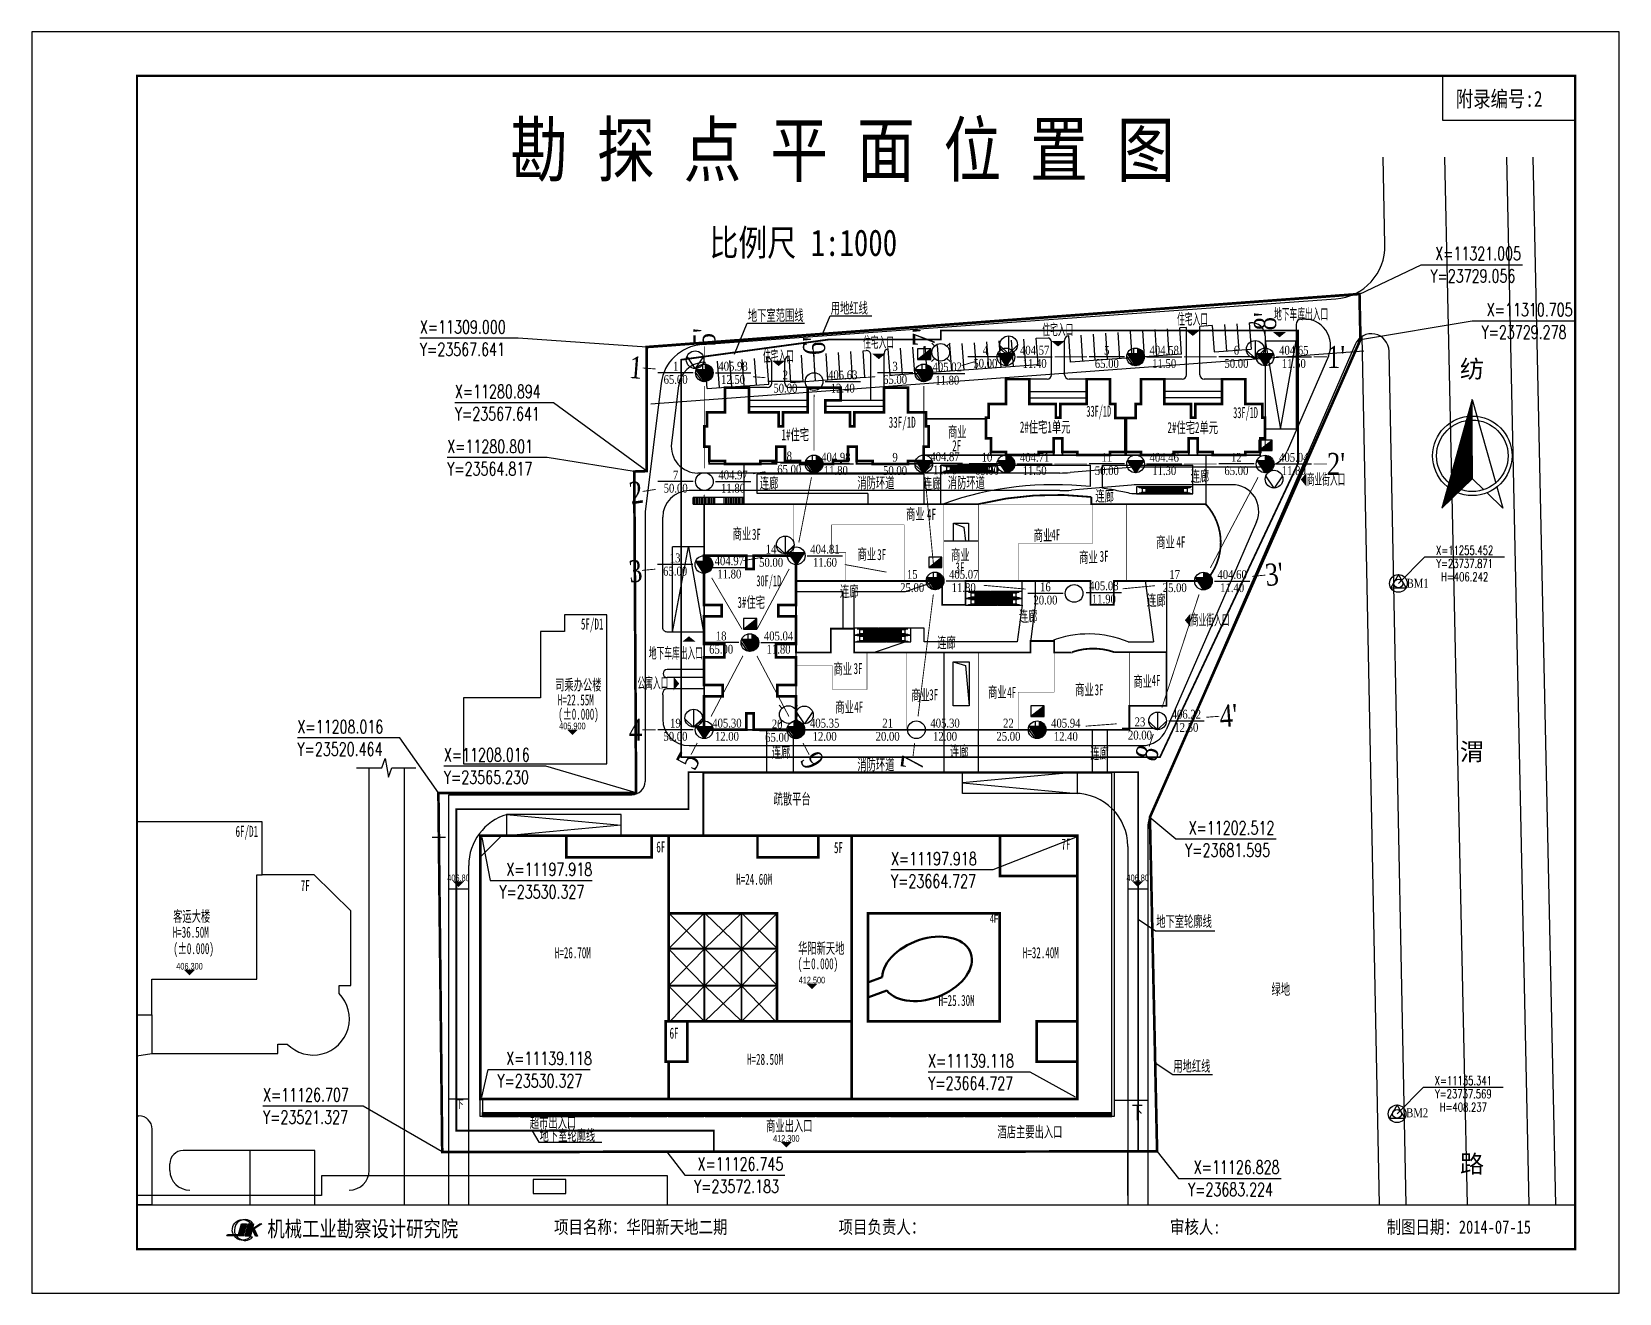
# Model space of a CAD drawing. Extents: x 23428 to 24977637, y 11095 to 11339778.
# Drawn here: x 23428.4 to 23787.9, y 11094.7 to 11380.4 of the extents above.
import ezdxf
from ezdxf.enums import TextEntityAlignment as Align

# ---------------------------------------------------------------- set-up
doc = ezdxf.new("R2010")
doc.units = 0
doc.header["$LTSCALE"] = 1000
for name, pattern in [('DASH', [0.35, 0.25, -0.1]), ('DOTE', [2.42, 2, -0.2, 0.02, -0.2]), ('HIDDEN', [0.375, 0.25, -0.125, 0, 0]), ('PHANTOM2', [1.25, 0.625, -0.125, 0.125, -0.125, 0.125, -0.125]), ('PMX', [13, 10, -1, 0, -1, 0, -1]), ('XX', [12, 10, -2])]:
    doc.linetypes.add(name, pattern=pattern)
for name, color, linetype in [('A-ANNO-DOTE', 8, 'Continuous'), ('A-ANNO-IDEN', 3, 'Continuous'), ('A-ANNO-TXT', 7, 'Continuous'), ('A-FLOR-STRS', 51, 'Continuous'), ('AXISNUM', 3, 'Continuous'), ('DIM_LEAD', 3, 'Continuous'), ('DIM_SYMB', 3, 'Continuous'), ('G-ANNO-CODT', 7, 'Continuous'), ('JMD', 6, 'Continuous'), ('KTD', 7, 'Continuous'), ('PUB_TEXT', 7, 'Continuous'), ('STAIR', 5, 'Continuous'), ('SURFACE', 6, 'Continuous'), ('TEXT_BG', 3, 'Continuous'), ('WALL', 2, 'Continuous'), ('WINDOW', 4, 'Continuous'), ('出挑线', 7, 'DASH'), ('勘探孔', 7, 'Continuous'), ('地下停车场', 9, 'Continuous'), ('文字', 3, 'Continuous'), ('标准图框', 6, 'Continuous'), ('用地红线', 1, 'PHANTOM2'), ('绿线', 3, 'Continuous'), ('解坐标', 7, 'Continuous'), ('边框线及图例', 7, 'Continuous'), ('道路', 3, 'Continuous'), ('道路中线', 12, 'Continuous')]:
    doc.layers.add(name, color=color, linetype=linetype)
doc.layers.add('建筑轮廓', color=4, linetype='Continuous', lineweight=50)
doc.layers.add('建筑轮廓线', color=6, linetype='Continuous', lineweight=50)
doc.styles.add('-黑体', font='SIMHEI.TTF', dxfattribs={"width": 0.8})
doc.styles.add('_TCH_DIM', font='SIMPLEX', dxfattribs={"bigfont": 'GBCBIG'})
doc.styles.add('BIAOGAO', font='romans.shx', dxfattribs={"bigfont": 'HZDX.SHX'})
doc.styles.add('DZNUM', font='TIMES.TTF')
doc.styles.add('DZST', font='SimSun.ttf')
doc.styles.add('HZ', font='等高度-单线.shx', dxfattribs={"width": 0.7, "height": 50, "bigfont": 'HZTXT.shx'})
doc.styles.add('HZDX', font='txt.shx', dxfattribs={"width": 0.7, "bigfont": 'hztxt.shx'})
doc.styles.add('STYLE1', font='SimSun.ttf')
doc.styles.add('宋体', font='SIMHEI.TTF')

msp = doc.modelspace()

# ---------------------------------------------------------------- texts
at = {"layer": 'A-ANNO-TXT', "style": '_TCH_DIM', "width": 0.705882}
for s, p in [('X=11321.005', (23746.196, 11328.68)), ('Y=23729.056', (23745.096, 11323.605)), ('X=11310.705', (23757.883, 11315.964)), ('X=11309.000', (23516.272, 11312.053)), ('Y=23729.278', (23756.683, 11310.889)), ('Y=23567.641', (23516.272, 11306.978)), ('X=11280.894', (23524.184, 11297.443)), ('Y=23567.641', (23524.184, 11292.368)), ('X=11280.801', (23522.455, 11284.999)), ('Y=23564.817', (23522.455, 11279.924)), ('X=11208.016', (23488.536, 11221.515)), ('Y=23520.464', (23488.536, 11216.44)), ('X=11208.016', (23521.699, 11215.155)), ('Y=23565.230', (23521.699, 11210.08)), ('X=11202.512', (23690.355, 11198.633)), ('Y=23681.595', (23689.555, 11193.558)), ('X=11126.707', (23480.738, 11138.156)), ('Y=23521.327', (23480.738, 11133.081)), ('X=11126.745', (23579.142, 11122.508)), ('X=11126.828', (23691.516, 11121.774)), ('Y=23572.183', (23578.342, 11117.433)), ('Y=23683.224', (23690.216, 11116.699))]:
    msp.add_text(s, height=2.975, dxfattribs=at).set_placement(p)
at = {"layer": 'A-ANNO-TXT', "color": 252, "style": '_TCH_DIM'}
for p in [(23646.497, 11281.269), (23690.802, 11276.351)]:
    msp.add_text('下', height=0.35, dxfattribs=at).set_placement(p)
at = {"layer": 'A-ANNO-TXT', "color": 252, "style": '_TCH_DIM', "width": 0.705882}
for s, p in [('X=11197.918', (23535.856, 11189.21)), ('X=11197.918', (23622.947, 11191.631)), ('Y=23664.727', (23622.947, 11186.556)), ('Y=23530.327', (23534.256, 11184.135)), ('X=11139.118', (23535.806, 11146.411)), ('X=11139.118', (23631.369, 11145.847)), ('Y=23530.327', (23533.806, 11141.336)), ('Y=23664.727', (23631.369, 11140.772))]:
    msp.add_text(s, height=2.975, dxfattribs=at).set_placement(p)
at = {"layer": 'KTD', "width": 0.8}
for s, height, style, p in [('比例尺 1:1000', 6, 'DZST', (23603.104, 11332.632)), ('4', 2, 'DZNUM', (23644.331, 11308.304)), ('404.57', 2, 'DZNUM', (23655.496, 11308.276)), ('5', 2, 'DZNUM', (23671.839, 11308.264)), ('404.58', 2, 'DZNUM', (23684.839, 11308.264)), ('6', 2, 'DZNUM', (23701.191, 11308.266)), ('404.65', 2, 'DZNUM', (23714.191, 11308.266)), ('1', 2, 'DZNUM', (23574.189, 11304.652)), ('405.98', 2, 'DZNUM', (23587.189, 11304.652)), ('2', 2, 'DZNUM', (23599.039, 11302.68)), ('405.63', 2, 'DZNUM', (23612.039, 11302.68)), ('3', 2, 'DZNUM', (23623.886, 11304.651)), ('405.02', 2, 'DZNUM', (23635.701, 11304.482)), ('50.00', 2, 'DZNUM', (23644.331, 11305.304)), ('11.40', 2, 'DZNUM', (23655.496, 11305.276)), ('65.00', 2, 'DZNUM', (23671.839, 11305.264)), ('11.50', 2, 'DZNUM', (23684.839, 11305.264)), ('50.00', 2, 'DZNUM', (23701.191, 11305.266)), ('11.50', 2, 'DZNUM', (23714.191, 11305.266)), ('65.00', 2, 'DZNUM', (23574.189, 11301.652)), ('12.50', 2, 'DZNUM', (23587.189, 11301.652)), ('50.00', 2, 'DZNUM', (23599.039, 11299.68)), ('12.40', 2, 'DZNUM', (23612.039, 11299.68)), ('65.00', 2, 'DZNUM', (23623.886, 11301.651)), ('11.80', 2, 'DZNUM', (23635.701, 11301.482)), ('8', 2, 'DZNUM', (23599.923, 11284.316)), ('65.00', 2, 'DZNUM', (23599.923, 11281.316)), ('404.98', 2, 'DZNUM', (23610.476, 11284.054)), ('11.80', 2, 'DZNUM', (23610.476, 11281.054)), ('50.00', 2, 'DZNUM', (23623.884, 11281.023)), ('9', 2, 'DZNUM', (23623.884, 11284.023)), ('404.87', 2, 'DZNUM', (23635.183, 11284.169)), ('11.70', 2, 'DZNUM', (23635.183, 11281.169)), ('65.00', 2, 'DZNUM', (23644.694, 11281.065)), ('10', 2, 'DZNUM', (23644.694, 11284.065)), ('404.71', 2, 'DZNUM', (23655.482, 11284.016)), ('11.50', 2, 'DZNUM', (23655.482, 11281.016)), ('50.00', 2, 'DZNUM', (23671.843, 11281.013)), ('11', 2, 'DZNUM', (23671.843, 11284.013)), ('404.46', 2, 'DZNUM', (23684.843, 11284.013)), ('11.30', 2, 'DZNUM', (23684.843, 11281.013)), ('65.00', 2, 'DZNUM', (23701.185, 11281.012)), ('12', 2, 'DZNUM', (23701.185, 11284.012)), ('405.04', 2, 'DZNUM', (23714.185, 11284.012)), ('11.80', 2, 'DZNUM', (23714.185, 11281.012)), ('50.00', 2, 'DZNUM', (23574.195, 11277.031)), ('7', 2, 'DZNUM', (23574.195, 11280.031)), ('404.97', 2, 'DZNUM', (23587.195, 11280.031)), ('11.80', 2, 'DZNUM', (23587.195, 11277.031)), ('14', 2, 'DZNUM', (23595.813, 11263.231)), ('404.81', 2, 'DZNUM', (23608.002, 11263.231)), ('13', 2, 'DZNUM', (23574.078, 11261.241)), ('404.97', 2, 'DZNUM', (23586.343, 11260.584)), ('50.00', 2, 'DZNUM', (23595.813, 11260.231)), ('11.60', 2, 'DZNUM', (23608.002, 11260.231)), ('65.00', 2, 'DZNUM', (23574.078, 11258.241)), ('11.80', 2, 'DZNUM', (23586.343, 11257.584)), ('15', 2, 'DZNUM', (23627.771, 11257.52)), ('405.07', 2, 'DZNUM', (23639.437, 11257.52)), ('17', 2, 'DZNUM', (23687.22, 11257.5)), ('404.60', 2, 'DZNUM', (23700.22, 11257.5)), ('BM1', 2, 'DZNUM', (23742.225, 11255.507)), ('25.00', 2, 'DZNUM', (23627.771, 11254.52)), ('11.80', 2, 'DZNUM', (23639.437, 11254.52)), ('16', 2, 'DZNUM', (23657.935, 11254.691)), ('405.08', 2, 'DZNUM', (23671.175, 11254.93)), ('11.90', 2, 'DZNUM', (23671.175, 11251.93)), ('25.00', 2, 'DZNUM', (23687.22, 11254.5)), ('11.40', 2, 'DZNUM', (23700.22, 11254.5)), ('20.00', 2, 'DZNUM', (23657.935, 11251.691)), ('18', 2, 'DZNUM', (23584.5, 11243.562)), ('405.04', 2, 'DZNUM', (23597.5, 11243.562)), ('65.00', 2, 'DZNUM', (23584.5, 11240.562)), ('11.80', 2, 'DZNUM', (23597.5, 11240.562)), ('19', 2, 'DZNUM', (23574.142, 11223.825)), ('405.30', 2, 'DZNUM', (23585.805, 11223.825)), ('20', 2, 'DZNUM', (23597.184, 11223.606)), ('405.35', 2, 'DZNUM', (23607.941, 11223.822)), ('21', 2, 'DZNUM', (23622.205, 11223.828)), ('405.30', 2, 'DZNUM', (23635.205, 11223.828)), ('22', 2, 'DZNUM', (23649.554, 11223.826)), ('405.94', 2, 'DZNUM', (23662.554, 11223.826)), ('23', 2, 'DZNUM', (23679.349, 11224.104)), ('406.22', 2, 'DZNUM', (23689.847, 11225.84)), ('50.00', 2, 'DZNUM', (23574.142, 11220.825)), ('12.00', 2, 'DZNUM', (23585.805, 11220.825)), ('65.00', 2, 'DZNUM', (23597.184, 11220.606)), ('12.00', 2, 'DZNUM', (23607.941, 11220.822)), ('20.00', 2, 'DZNUM', (23622.205, 11220.828)), ('12.00', 2, 'DZNUM', (23635.205, 11220.828)), ('25.00', 2, 'DZNUM', (23649.554, 11220.826)), ('12.40', 2, 'DZNUM', (23662.554, 11220.826)), ('20.00', 2, 'DZNUM', (23679.349, 11221.104)), ('12.50', 2, 'DZNUM', (23689.847, 11222.84)), ('BM2', 2, 'DZNUM', (23742.124, 11135.572))]:
    msp.add_text(s, height=height, dxfattribs=dict(at, style=style)).set_placement(p, align=Align.MIDDLE_CENTER)
at = {"layer": 'KTD', "style": 'DZNUM', "width": 0.8}
for s, rotation, p in [("8'", 90, (23707.692, 11312.766)), ("5'", 90, (23580.688, 11309.152)), ("6'", 90, (23605.539, 11307.18)), ("7'", 90, (23630.387, 11309.151)), ("1'", 0.00381, (23721.691, 11306.767)), ("2'", 359.99809, (23721.685, 11282.512)), ("3'", 5.48009, (23707.707, 11257.342)), ("4'", 4.22167, (23697.339, 11225.373))]:
    msp.add_text(s, height=5, rotation=rotation, dxfattribs=at).set_placement(p, align=Align.MIDDLE_LEFT)
for s, rotation, p in [('1', 355.46339, (23566.698, 11304.262)), ('2', 9.12374, (23566.733, 11276.288)), ('3', 5.43351, (23566.591, 11258.41)), ('4', 359.99192, (23566.642, 11222.327)), ('5', 62.31113, (23577.674, 11216.668)), ('6', 117.87617, (23604.431, 11216.67)), ('8', 71.85927, (23681.43, 11218.489)), ('7', 82.84003, (23627.954, 11216.351))]:
    msp.add_text(s, height=5, rotation=rotation, dxfattribs=at).set_placement(p, align=Align.MIDDLE_RIGHT)
at = {"layer": 'KTD', "style": 'DZST', "width": 0.8}
for s, p in [('项目名称：华阳新天地二期', (23546.647, 11109.705)), ('项目负责人：', (23611.078, 11109.705)), ('审核人:', (23686.131, 11109.705))]:
    msp.add_text(s, height=3, dxfattribs=at).set_placement(p, align=Align.MIDDLE_LEFT)
msp.add_text('制图日期：2014-07-15', height=3, dxfattribs=at).set_placement((23767.887, 11109.705), align=Align.MIDDLE_RIGHT)
at = {"layer": 'PUB_TEXT', "color": 252, "style": 'HZ', "width": 0.7}
for s, p in [('4F', (23645.325, 11178.651)), ('下', (23524.479, 11136.495))]:
    msp.add_text(s, height=1.8, dxfattribs=at).set_placement(p)
at = {"layer": 'PUB_TEXT', "color": 252, "style": '_TCH_DIM'}
msp.add_text('下', height=3.5, dxfattribs=at).set_placement((23677.495, 11133.879))
at = {"layer": '文字', "color": 7, "linetype": 'Continuous', "style": 'STYLE1', "width": 0.6}
for s, p in [('地下室范围线', (23590.563, 11314.93)), ('用地红线', (23609.323, 11316.586)), ('2#住宅1单元', (23652.136, 11289.625)), ('2#住宅2单元', (23685.567, 11289.505)), ('1#住宅', (23598.16, 11287.895)), ('3#住宅', (23588.179, 11249.93)), ('用地红线', (23686.896, 11144.902))]:
    msp.add_text(s, height=2.5, rotation=0.09125, dxfattribs=at).set_placement(p)
at = {"layer": '文字', "color": 251, "style": 'STYLE1', "width": 0.5}
for s, rotation, p in [('地下车库出入口', 0.09125, (23709.72, 11315.21)), ('住宅入口', 0.09125, (23657.246, 11311.691)), ('住宅入口', 0.09125, (23687.764, 11314.089)), ('住宅入口', 0.09125, (23616.656, 11308.84)), ('住宅入口', 0.09125, (23593.962, 11305.715)), ('商业街入口', 359.90875, (23717.108, 11277.817)), ('商业街入口', 359.90875, (23690.865, 11245.973)), ('地下车库出入口', 0.09125, (23568.119, 11238.451)), ('公寓入口', 0.09125, (23565.538, 11231.67))]:
    msp.add_text(s, height=2.5, rotation=rotation, dxfattribs=at).set_placement(p)
at = {"layer": '文字', "color": 251, "linetype": 'Continuous', "style": 'STYLE1'}
for s, width, p in [('33F/1D', 0.6, (23622.443, 11290.706)), ('33F/1D', 0.5, (23667.206, 11293.215)), ('33F/1D', 0.5, (23700.454, 11292.9)), ('商业', 0.6, (23635.869, 11288.541)), ('2F', 0.6, (23636.812, 11285.402)), ('连廊', 0.6, (23593.259, 11276.941)), ('消防环道', 0.6, (23615.348, 11276.996)), ('连廊', 0.6, (23630.191, 11276.836)), ('消防环道', 0.6, (23635.831, 11277.042)), ('连廊', 0.6, (23690.819, 11278.497)), ('连廊', 0.6, (23669.254, 11274.026)), ('商业', 0.6, (23626.378, 11269.925)), ('4F', 0.6, (23631.112, 11269.857)), ('商业', 0.6, (23587.11, 11265.464)), ('3F', 0.6, (23591.472, 11265.327)), ('商业', 0.6, (23655.283, 11265.114)), ('4F', 0.6, (23659.257, 11265.236)), ('商业', 0.6, (23615.388, 11260.841)), ('商业', 0.6, (23683.036, 11263.548)), ('4F', 0.6, (23687.585, 11263.589)), ('3F', 0.6, (23619.831, 11260.753)), ('商业', 0.6, (23636.58, 11260.673)), ('3F', 0.6, (23637.555, 11257.753)), ('商业', 0.6, (23665.581, 11260.14)), ('3F', 0.6, (23670.207, 11260.349)), ('30F/1D', 0.5, (23592.474, 11254.801)), ('连廊', 0.6, (23611.406, 11252.422)), ('连廊', 0.6, (23680.946, 11250.428)), ('连廊', 0.6, (23651.92, 11246.802)), ('5F/D1', 0.6, (23552.745, 11245.017)), ('连廊', 0.6, (23633.422, 11240.808)), ('商业', 0.6, (23609.939, 11234.863)), ('3F', 0.6, (23614.489, 11234.94)), ('商业', 0.6, (23677.866, 11232.022)), ('司乘办公楼', 0.6, (23546.907, 11231.238)), ('商业', 0.6, (23627.581, 11228.913)), ('3F', 0.6, (23631.614, 11229.011)), ('商业', 0.6, (23644.944, 11229.593)), ('4F', 0.6, (23649.282, 11229.516)), ('商业', 0.6, (23664.689, 11230.161)), ('3F', 0.6, (23669.065, 11230.137)), ('4F', 0.6, (23681.973, 11232.256)), ('H=22.55M', 0.6, (23547.498, 11227.826)), ('商业', 0.6, (23610.363, 11226.216)), ('4F', 0.6, (23614.626, 11226.212)), ('(%%P0.000)', 0.6, (23547.606, 11224.602)), ('连廊', 0.6, (23595.944, 11215.972)), ('连廊', 0.6, (23636.335, 11216.201)), ('连廊', 0.6, (23668.094, 11215.723)), ('消防环道', 0.6, (23615.348, 11213.175)), ('疏散平台', 0.6, (23596.386, 11205.418)), ('6F/D1', 0.6, (23474.528, 11198.062)), ('6F', 0.6, (23569.813, 11194.533)), ('5F', 0.6, (23610.05, 11194.37)), ('7F', 0.6, (23661.561, 11195.153)), ('7F', 0.6, (23489.285, 11185.769)), ('H=24.60M', 0.6, (23587.905, 11187.215)), ('客运大楼', 0.6, (23460.391, 11178.823)), ('H=36.50M', 0.6, (23460.296, 11175.219)), ('地下室轮廓线', 0.6, (23683.028, 11177.683)), ('(%%P0.000)', 0.6, (23460.44, 11171.51)), ('华阳新天地', 0.6, (23601.915, 11171.587)), ('H=26.70M', 0.6, (23546.825, 11170.577)), ('(%%P0.000)', 0.6, (23601.816, 11168.08)), ('H=32.40M', 0.6, (23652.809, 11170.577)), ('绿地', 0.6, (23709.14, 11162.32)), ('H=25.30M', 0.6, (23633.744, 11159.767)), ('6F', 0.6, (23572.815, 11152.353)), ('H=28.50M', 0.6, (23590.363, 11146.437)), ('超市出入口', 0.6, (23541.174, 11132.16)), ('商业出入口', 0.6, (23594.679, 11131.385)), ('地下室轮廓线', 0.6, (23543.372, 11129.236)), ('酒店主要出入口', 0.6, (23647.077, 11129.988))]:
    msp.add_text(s, height=2.5, rotation=0.09125, dxfattribs=dict(at, width=width)).set_placement(p)
at = {"layer": '文字', "style": 'HZDX', "width": 0.7}
for s, p in [('X=11255.452', (23752.881, 11262.962)), ('Y=23737.871', (23752.881, 11259.962)), ('H=406.242', (23752.881, 11256.962)), ('X=11135.341', (23752.579, 11142.851)), ('Y=23737.569', (23752.579, 11139.851)), ('H=408.237', (23752.579, 11136.851))]:
    msp.add_text(s, height=2, dxfattribs=at).set_placement(p, align=Align.MIDDLE_CENTER)
at = {"layer": '文字', "color": 7, "linetype": 'Continuous', "insert": (23751.81, 11306.039), "char_height": 4, "width": 146.22634, "attachment_point": 1, "style": '宋体'}
msp.add_mtext('{\\fMicrosoft YaHei|b0|i0|c134|p34;纺\\P\\P\\P\\P\\P\\P\\P\\P\\P\\P\\P\\P\\P渭\\P\\P\\P\\P\\P\\P\\P\\P\\P\\P\\P\\P\\P\\P路}', dxfattribs=at)
at = {"layer": '边框线及图例', "style": '-黑体', "width": 0.8}
for s, p in [('附录编号:2', (23750.887, 11363.399)), ('机械工业勘察设计研究院', (23481.728, 11107.509))]:
    msp.add_text(s, height=3.6, dxfattribs=at).set_placement(p)
at = {"layer": '边框线及图例', "linetype": 'XX', "style": '-黑体', "width": 0.8}
msp.add_text('勘 探 点 平 面 位 置 图', height=12, dxfattribs=at).set_placement((23611.967, 11353.978), align=Align.MIDDLE)

# ---------------------------------------------------------------- blocks, each defined once
blk = doc.blocks.new('mini_bg2')
blk.add_solid([(0, 0), (-2.47, 2.47), (2.47, 2.47)])
at = {"style": 'BIAOGAO', "width": 0.8}
blk.add_attdef('%%P0.000', text='', height=2, dxfattribs=at).set_placement((0, 4.07), align=Align.MIDDLE_CENTER)
blk = doc.blocks.new('tl_syk')
for p, q in [((-1.35, 1.37), (-2.05, 2.08)), ((1.41, 1.37), (1.37, 1.41)), ((1.42, 1.37), (2.12, 2.07)), ((-1.37, -1.41), (-2.07, -2.11)), ((1.42, -1.4), (2.13, -2.1))]:
    blk.add_line(p, q)
blk.add_circle((0, 0), 2)
blk = doc.blocks.new('tl_bsk')
for p, q in [((0.03, -2.02), (-1.83, 0.77)), ((1.89, 0.77), (0.03, -2.02))]:
    blk.add_line(p, q)
blk.add_circle((0, 0), 2)
blk = doc.blocks.new('*X572')
at = {"color": 0, "linetype": 'Continuous'}
for p, q in [((185.69, 126.64), (186.92, 127.88)), ((185.75, 126.89), (186.92, 128.06)), ((185.82, 127.13), (186.92, 128.24)), ((185.89, 127.38), (186.92, 128.41)), ((185.96, 127.63), (186.92, 128.59)), ((186.03, 127.87), (186.92, 128.77)), ((186.1, 128.12), (186.92, 128.94)), ((186.17, 128.36), (186.92, 129.12)), ((186.24, 128.61), (186.92, 129.3)), ((186.31, 128.85), (186.92, 129.47)), ((186.38, 129.1), (186.92, 129.65)), ((186.44, 129.35), (186.92, 129.83)), ((186.51, 129.59), (186.92, 130)), ((186.58, 129.84), (186.92, 130.18)), ((186.65, 130.08), (186.92, 130.36)), ((186.72, 130.33), (186.92, 130.53)), ((186.79, 130.57), (186.92, 130.71)), ((186.86, 130.82), (186.92, 130.89)), ((184.17, 121.24), (186.93, 123.99)), ((184.24, 121.48), (186.93, 124.17)), ((184.31, 121.73), (186.93, 124.35)), ((184.37, 121.97), (186.93, 124.52)), ((184.44, 122.22), (186.93, 124.7)), ((184.51, 122.46), (186.93, 124.88)), ((184.58, 122.71), (186.93, 125.05)), ((184.65, 122.96), (186.93, 125.23)), ((184.72, 123.2), (186.93, 125.41)), ((184.79, 123.45), (186.93, 125.58)), ((184.86, 123.69), (186.93, 125.76)), ((184.93, 123.94), (186.93, 125.94)), ((185, 124.18), (186.93, 126.11)), ((185.06, 124.43), (186.93, 126.29)), ((185.13, 124.68), (186.93, 126.47)), ((185.2, 124.92), (186.93, 126.64)), ((185.27, 125.17), (186.93, 126.82)), ((185.34, 125.41), (186.93, 127)), ((185.41, 125.66), (186.93, 127.17)), ((185.48, 125.9), (186.93, 127.35)), ((185.55, 126.15), (186.93, 127.53)), ((185.62, 126.4), (186.93, 127.7)), ((182.58, 115.58), (186.93, 119.93)), ((182.65, 115.83), (186.93, 120.11)), ((182.72, 116.07), (186.93, 120.28)), ((182.79, 116.32), (186.93, 120.46)), ((182.86, 116.57), (186.93, 120.64)), ((182.93, 116.81), (186.93, 120.81)), ((182.99, 117.06), (186.93, 120.99)), ((183.06, 117.3), (186.93, 121.17)), ((183.13, 117.55), (186.93, 121.34)), ((183.2, 117.79), (186.93, 121.52)), ((183.27, 118.04), (186.93, 121.7)), ((183.34, 118.29), (186.93, 121.87)), ((183.41, 118.53), (186.93, 122.05)), ((183.48, 118.78), (186.93, 122.23)), ((183.55, 119.02), (186.93, 122.4)), ((183.62, 119.27), (186.93, 122.58)), ((183.68, 119.51), (186.93, 122.76)), ((183.75, 119.76), (186.93, 122.93)), ((183.82, 120.01), (186.93, 123.11)), ((183.89, 120.25), (186.93, 123.29)), ((183.96, 120.5), (186.93, 123.46)), ((184.03, 120.74), (186.93, 123.64)), ((184.1, 120.99), (186.93, 123.82)), ((180.99, 109.93), (186.92, 115.86)), ((181.06, 110.18), (186.92, 116.04)), ((181.13, 110.42), (186.93, 116.22)), ((181.2, 110.67), (186.93, 116.39)), ((181.27, 110.91), (186.93, 116.57)), ((181.34, 111.16), (186.93, 116.75)), ((181.41, 111.4), (186.93, 116.93)), ((181.48, 111.65), (186.93, 117.1)), ((181.55, 111.9), (186.93, 117.28)), ((181.62, 112.14), (186.93, 117.46)), ((181.68, 112.39), (186.93, 117.63)), ((181.75, 112.63), (186.93, 117.81)), ((181.82, 112.88), (186.93, 117.99)), ((181.89, 113.12), (186.93, 118.16)), ((181.96, 113.37), (186.93, 118.34)), ((182.03, 113.62), (186.93, 118.52)), ((182.1, 113.86), (186.93, 118.69)), ((182.17, 114.11), (186.93, 118.87)), ((182.24, 114.35), (186.93, 119.05)), ((182.31, 114.6), (186.93, 119.22)), ((182.37, 114.85), (186.93, 119.4)), ((182.44, 115.09), (186.93, 119.58)), ((182.51, 115.34), (186.93, 119.75)), ((179.48, 104.52), (186.91, 111.95)), ((179.55, 104.77), (186.91, 112.13)), ((179.61, 105.01), (186.91, 112.31)), ((179.68, 105.26), (186.91, 112.49)), ((179.75, 105.51), (186.91, 112.66)), ((179.82, 105.75), (186.91, 112.84)), ((179.89, 106), (186.91, 113.02)), ((179.96, 106.24), (186.91, 113.2)), ((180.03, 106.49), (186.91, 113.37)), ((180.1, 106.74), (186.91, 113.55)), ((180.17, 106.98), (186.92, 113.73)), ((180.24, 107.23), (186.92, 113.91)), ((180.3, 107.47), (186.92, 114.08)), ((180.37, 107.72), (186.92, 114.26)), ((180.44, 107.96), (186.92, 114.44)), ((180.51, 108.21), (186.92, 114.62)), ((180.58, 108.46), (186.92, 114.79)), ((180.65, 108.7), (186.92, 114.97)), ((180.72, 108.95), (186.92, 115.15)), ((180.79, 109.19), (186.92, 115.33)), ((180.86, 109.44), (186.92, 115.51)), ((180.93, 109.68), (186.92, 115.68)), ((179.27, 103.79), (186.91, 111.42)), ((179.34, 104.03), (186.91, 111.6)), ((179.41, 104.28), (186.91, 111.78)), ((184.12, 108.46), (186.9, 111.24))]:
    blk.add_line(p, q, dxfattribs=at)
blk = doc.blocks.new('tl_zbz')
at = {"linetype": 'Continuous'}
for p, q in [((0, 14.14), (-7.67, -13.16)), ((0, 14.14), (5.89, -6.85)), ((0, 0), (0, 14.14)), ((0, 0), (-0.02, -5.67)), ((-7.67, -13.16), (-0.04, -5.77)), ((2.9, -8.55), (0.03, -5.77)), ((6.16, -7.82), (7.66, -13.16)), ((7.66, -13.16), (3.62, -9.25))]:
    blk.add_line(p, q, dxfattribs=at)
for radius in [10, 9]:
    blk.add_circle((0, 0), radius, dxfattribs=at)
blk.add_blockref('*X572', (-186.93, -116.91), dxfattribs=at)
blk = doc.blocks.new('tl_jk')
for points in [[(-0.28, 0.9), (0.49, 0.9), (-0.04, -0.96), (-2.49, -0.93), (-2.38, -0.71), (-0.73, -0.72)], [(0.75, 0.9), (1.55, 0.9), (1.38, 0.16), (2.49, 0.9), (2.81, 0.9), (1.62, 0.12), (2.14, -0.94), (1.83, -0.94), (1.34, 0.04), (1.07, -0.97), (0.25, -0.97)]]:
    blk.add_hatch(color=1).paths.add_polyline_path(points)
at = {"color": 1}
for points in [[(-0.28, 0.9), (0.49, 0.9), (-0.04, -0.96), (-2.49, -0.93), (-2.38, -0.71), (-0.73, -0.72)], [(1, 1.04), (1.38, 1.04), (1.13, 1.28), (0.89, 1.39), (0.64, 1.5), (0.36, 1.54), (-0.05, 1.52), (-0.37, 1.42), (-0.64, 1.29), (-0.88, 1.1), (-1.12, 0.79), (-1.31, 0.37), (-1.35, -0.05), (-1.32, -0.42), (-1.19, -0.73), (-1.03, -0.98), (-0.83, -1.23), (-0.43, -1.44), (0.1, -1.61), (0.35, -1.61), (0.64, -1.58), (0.9, -1.47), (1.2, -1.3), (1.37, -1.12), (1, -1.12), (0.77, -1.3), (0.59, -1.41), (0.38, -1.49), (0.02, -1.57), (-0.31, -1.57), (-0.58, -1.51), (-0.93, -1.36), (-1.14, -1.18), (-1.36, -0.91), (-1.48, -0.72), (-1.6, -0.49), (-1.67, -0.16), (-1.65, 0.16), (-1.59, 0.51), (-1.47, 0.75), (-1.29, 1), (-1.06, 1.21), (-0.76, 1.38), (-0.49, 1.48), (-0.14, 1.54), (0.24, 1.49), (0.46, 1.42), (0.66, 1.34), (0.87, 1.18)], [(0.75, 0.9), (1.55, 0.9), (1.38, 0.16), (2.49, 0.9), (2.81, 0.9), (1.62, 0.12), (2.14, -0.94), (1.83, -0.94), (1.34, 0.04), (1.07, -0.97), (0.25, -0.97)]]:
    blk.add_lwpolyline(points, close=True, dxfattribs=at)
blk = doc.blocks.new('TL_bzk')
blk.add_hatch(color=256).paths.add_polyline_path([(2, 0, 0.348971), (0.45, 1.95), (0.45, -1.95, 0.348971)])
blk.add_line((0.45, 1.95), (0.45, -1.95))
at = {"flags": 128}
blk.add_lwpolyline([(-0.45, 1.92), (-0.45, -1.94), (-1.99, 0.14)], dxfattribs=at)
blk.add_circle((0, 0), 2)
blk = doc.blocks.new('tl_zbk')
blk.add_circle((0, 0), 2)
blk = doc.blocks.new('tl_tjk')
for p, q in [((-1.43, -1.16), (1.57, 1.22)), ((1.57, 1.22), (-1.43, 1.22)), ((-1.43, 1.22), (-1.43, -1.18)), ((1.57, -1.18), (1.57, 1.22)), ((-1.43, -1.18), (1.57, -1.18))]:
    blk.add_line(p, q)
for points in [[(1.57, -0.66), (1.21, -1.19), (1.57, 1.22), (-1.42, -1.19)], [(1.57, -1.02), (1.57, -1.19), (1.57, -0.66), (1.21, -1.19)]]:
    blk.add_solid(points)
blk = doc.blocks.new('tl_bgk')
for p, q in [((-0.02, 2), (-0.02, -2.05)), ((-0.02, -2.05), (-1.99, -0.17)), ((-0.02, -2.05), (2, -0.09))]:
    blk.add_line(p, q)
blk.add_circle((0, 0), 2)
blk = doc.blocks.new('tl_ztk')
blk.add_line((0, 1.96), (0, -2))
blk.add_circle((0, 0), 2)
for points in [[(0.44, 1.9), (0.44, -1.89), (0, 1.96), (0, -1.89)], [(0.86, 1.74), (0.86, -1.77), (0.44, 1.9), (0.44, -1.89)], [(1.56, 1.23), (1.56, -1.27), (0.86, 1.74), (0.86, -1.77)], [(1.9, 0.46), (1.9, -0.48), (1.56, 1.23), (1.56, -1.27)]]:
    blk.add_solid(points)
blk = doc.blocks.new('tl_dtk')
for p, q in [((0.03, -2.02), (-1.83, 0.77)), ((-1.8, 0.77), (1.82, 0.77)), ((1.89, 0.77), (0.03, -2.02))]:
    blk.add_line(p, q)
blk.add_circle((0, 0), 2)
for points in [[(1.81, 0.76), (1.38, 0.76), (0.03, -1.98), (-1.76, 0.75)], [(1.84, 0.76), (1.63, 0.43), (1.81, 0.76), (1.38, 0.76)]]:
    blk.add_solid(points)

# ---------------------------------------------------------------- linework, layer by layer
msp.add_line((23642.737, 11265.018), (23634.937, 11265.018))
at = {"color": 4, "linetype": 'DASH', "ltscale": 2}
for p, q in [((23594.787, 11222.418), (23594.787, 11212.843)), ((23600.787, 11222.418), (23600.787, 11212.843)), ((23634.937, 11222.418), (23634.937, 11212.818))]:
    msp.add_line(p, q, dxfattribs=at)
at = {"linetype": 'DASH', "ltscale": 2}
msp.add_line((23668.537, 11222.418), (23668.537, 11212.718), dxfattribs=at)
msp.add_lwpolyline([(23634.937, 11239.818), (23634.937, 11222.418)])
at = {"color": 4, "linetype": 'DASH', "ltscale": 2}
msp.add_lwpolyline([(23642.737, 11222.418), (23642.737, 11212.818)], dxfattribs=at)
at = {"linetype": 'DASH', "ltscale": 2}
msp.add_lwpolyline([(23671.937, 11222.418), (23671.937, 11212.818)], dxfattribs=at)
at = {"layer": 'A-ANNO-DOTE'}
for points in [[(23729.057, 11321.005), (23567.642, 11309)], [(23730.021, 11308.041), (23568.606, 11296.036)]]:
    msp.add_lwpolyline(points, dxfattribs=at)
msp.add_lwpolyline([(23580.637, 11261.743), (23601.437, 11261.743), (23601.437, 11222.318), (23580.637, 11222.318)], close=True, dxfattribs=at)
at = {"layer": 'A-ANNO-IDEN', "color": 252}
for points in [[(23646.392, 11281.444, 0, 0, 0), (23637.037, 11281.444, 0.08, 0, 0), (23636.737, 11281.444, 0, 0, 0)], [(23690.697, 11276.526, 0, 0, 0), (23681.342, 11276.526, 0.08, 0, 0), (23681.042, 11276.526, 0, 0, 0)]]:
    msp.add_lwpolyline(points, format="xyseb", dxfattribs=at)
at = {"layer": 'A-FLOR-STRS', "color": 252}
for p, q in [((23634.237, 11282.218), (23634.237, 11280.67)), ((23647.037, 11282.218), (23634.237, 11282.218)), ((23634.881, 11282.043), (23634.881, 11282.103)), ((23634.881, 11282.103), (23646.392, 11282.103)), ((23646.392, 11282.043), (23634.881, 11282.043)), ((23635.331, 11282.103), (23635.417, 11282.189)), ((23635.331, 11282.043), (23635.404, 11281.944)), ((23635.404, 11281.944), (23645.87, 11281.944)), ((23635.417, 11282.189), (23645.856, 11282.189)), ((23635.537, 11281.944), (23635.537, 11280.944)), ((23636.437, 11281.944), (23644.837, 11281.944)), ((23636.437, 11281.944), (23636.437, 11280.944)), ((23636.437, 11280.944), (23636.437, 11281.944)), ((23636.737, 11281.944), (23636.737, 11280.944)), ((23637.037, 11281.944), (23637.037, 11280.944)), ((23637.337, 11281.944), (23637.337, 11280.944)), ((23637.637, 11281.944), (23637.637, 11280.944)), ((23637.937, 11281.944), (23637.937, 11280.944)), ((23638.237, 11281.944), (23638.237, 11280.944)), ((23638.537, 11281.944), (23638.537, 11280.944)), ((23638.837, 11281.944), (23638.837, 11280.944)), ((23639.137, 11281.944), (23639.137, 11280.944)), ((23639.437, 11281.944), (23639.437, 11280.944)), ((23639.737, 11281.944), (23639.737, 11280.944)), ((23640.037, 11281.944), (23640.037, 11280.944)), ((23640.337, 11281.944), (23640.337, 11280.944)), ((23640.637, 11281.944), (23640.637, 11280.944)), ((23640.937, 11281.944), (23640.937, 11280.944)), ((23641.237, 11281.944), (23641.237, 11280.944)), ((23641.537, 11281.944), (23641.537, 11280.944)), ((23641.837, 11281.944), (23641.837, 11280.944)), ((23642.137, 11281.944), (23642.137, 11280.944)), ((23642.437, 11281.944), (23642.437, 11280.944)), ((23642.737, 11281.944), (23642.737, 11280.944)), ((23643.037, 11281.944), (23643.037, 11280.944)), ((23643.337, 11281.944), (23643.337, 11280.944)), ((23643.637, 11281.944), (23643.637, 11280.944)), ((23643.937, 11281.944), (23643.937, 11280.944)), ((23644.237, 11281.944), (23644.237, 11280.944)), ((23644.537, 11281.944), (23644.537, 11280.944)), ((23644.837, 11281.944), (23644.837, 11280.944)), ((23644.837, 11280.944), (23644.837, 11281.944)), ((23645.737, 11281.944), (23645.737, 11280.944)), ((23645.856, 11282.189), (23645.942, 11282.103)), ((23645.87, 11281.944), (23645.942, 11282.043)), ((23647.037, 11280.67), (23647.037, 11282.218)), ((23634.237, 11280.67), (23647.037, 11280.67)), ((23634.881, 11280.785), (23634.881, 11280.845)), ((23634.881, 11280.845), (23646.392, 11280.845)), ((23646.392, 11280.785), (23634.881, 11280.785)), ((23635.404, 11280.944), (23635.331, 11280.845)), ((23635.417, 11280.699), (23635.331, 11280.785)), ((23645.87, 11280.944), (23635.404, 11280.944)), ((23645.856, 11280.699), (23635.417, 11280.699)), ((23636.437, 11280.944), (23644.837, 11280.944)), ((23645.942, 11280.785), (23645.856, 11280.699)), ((23645.942, 11280.845), (23645.87, 11280.944)), ((23678.542, 11277.3), (23678.542, 11275.752)), ((23691.342, 11277.3), (23678.542, 11277.3)), ((23678.542, 11275.752), (23691.342, 11275.752)), ((23679.186, 11277.125), (23679.186, 11277.185)), ((23679.186, 11277.185), (23690.697, 11277.185)), ((23690.697, 11277.125), (23679.186, 11277.125)), ((23679.186, 11275.867), (23679.186, 11275.927)), ((23679.186, 11275.927), (23690.697, 11275.927)), ((23690.697, 11275.867), (23679.186, 11275.867)), ((23679.636, 11277.185), (23679.722, 11277.271)), ((23679.636, 11277.125), (23679.709, 11277.026)), ((23679.709, 11276.026), (23679.636, 11275.927)), ((23679.722, 11275.781), (23679.636, 11275.867)), ((23679.709, 11277.026), (23690.174, 11277.026)), ((23690.174, 11276.026), (23679.709, 11276.026)), ((23679.722, 11277.271), (23690.161, 11277.271)), ((23690.161, 11275.781), (23679.722, 11275.781)), ((23679.842, 11277.026), (23679.842, 11276.026)), ((23680.742, 11277.026), (23689.142, 11277.026)), ((23680.742, 11277.026), (23680.742, 11276.026)), ((23680.742, 11276.026), (23680.742, 11277.026)), ((23680.742, 11276.026), (23689.142, 11276.026)), ((23681.042, 11277.026), (23681.042, 11276.026)), ((23681.342, 11277.026), (23681.342, 11276.026)), ((23681.642, 11277.026), (23681.642, 11276.026)), ((23681.942, 11277.026), (23681.942, 11276.026)), ((23682.242, 11277.026), (23682.242, 11276.026)), ((23682.542, 11277.026), (23682.542, 11276.026)), ((23682.842, 11277.026), (23682.842, 11276.026)), ((23683.142, 11277.026), (23683.142, 11276.026)), ((23683.442, 11277.026), (23683.442, 11276.026)), ((23683.742, 11277.026), (23683.742, 11276.026)), ((23684.042, 11277.026), (23684.042, 11276.026)), ((23684.342, 11277.026), (23684.342, 11276.026)), ((23684.642, 11277.026), (23684.642, 11276.026)), ((23684.942, 11277.026), (23684.942, 11276.026)), ((23685.242, 11277.026), (23685.242, 11276.026)), ((23685.542, 11277.026), (23685.542, 11276.026)), ((23685.842, 11277.026), (23685.842, 11276.026)), ((23686.142, 11277.026), (23686.142, 11276.026)), ((23686.442, 11277.026), (23686.442, 11276.026)), ((23686.742, 11277.026), (23686.742, 11276.026)), ((23687.042, 11277.026), (23687.042, 11276.026)), ((23687.342, 11277.026), (23687.342, 11276.026)), ((23687.642, 11277.026), (23687.642, 11276.026)), ((23687.942, 11277.026), (23687.942, 11276.026)), ((23688.242, 11277.026), (23688.242, 11276.026)), ((23688.542, 11277.026), (23688.542, 11276.026)), ((23688.842, 11277.026), (23688.842, 11276.026)), ((23689.142, 11277.026), (23689.142, 11276.026)), ((23689.142, 11276.026), (23689.142, 11277.026)), ((23690.042, 11277.026), (23690.042, 11276.026)), ((23690.161, 11277.271), (23690.247, 11277.185)), ((23690.247, 11275.867), (23690.161, 11275.781)), ((23690.174, 11277.026), (23690.247, 11277.125)), ((23690.247, 11275.927), (23690.174, 11276.026)), ((23690.697, 11277.185), (23690.697, 11277.125)), ((23690.697, 11275.927), (23690.697, 11275.867)), ((23691.342, 11275.752), (23691.342, 11277.3)), ((23639.837, 11253.618), (23639.837, 11252.07)), ((23645.323, 11253.618), (23639.837, 11253.618)), ((23640.481, 11253.443), (23640.481, 11253.503)), ((23640.481, 11253.503), (23645.448, 11253.503)), ((23645.513, 11253.443), (23640.481, 11253.443)), ((23640.931, 11253.503), (23641.017, 11253.589)), ((23640.931, 11253.443), (23641.004, 11253.344)), ((23641.004, 11253.344), (23645.62, 11253.344)), ((23641.017, 11253.589), (23645.354, 11253.589)), ((23641.137, 11252.344), (23641.137, 11253.344)), ((23645.62, 11253.344), (23642.037, 11253.344)), ((23642.037, 11252.344), (23642.037, 11253.344)), ((23642.037, 11253.344), (23642.037, 11252.344)), ((23642.337, 11252.344), (23642.337, 11253.344)), ((23642.637, 11252.344), (23642.637, 11253.344)), ((23642.937, 11252.344), (23642.937, 11253.344)), ((23643.237, 11252.344), (23643.237, 11253.344)), ((23643.537, 11252.344), (23643.537, 11253.344)), ((23643.837, 11252.344), (23643.837, 11253.344)), ((23644.137, 11252.344), (23644.137, 11253.344)), ((23644.437, 11252.344), (23644.437, 11253.344)), ((23644.737, 11252.344), (23644.737, 11253.344)), ((23645.037, 11252.344), (23645.037, 11253.344)), ((23646.142, 11252.864), (23645.323, 11253.618)), ((23645.337, 11252.344), (23645.337, 11253.344)), ((23645.471, 11253.618), (23646.229, 11252.919)), ((23652.637, 11253.618), (23645.471, 11253.618)), ((23645.502, 11253.589), (23651.456, 11253.589)), ((23645.595, 11253.503), (23651.992, 11253.503)), ((23645.637, 11252.344), (23645.637, 11253.329)), ((23651.992, 11253.443), (23645.66, 11253.443)), ((23650.437, 11253.344), (23645.768, 11253.344)), ((23645.768, 11253.344), (23651.47, 11253.344)), ((23645.937, 11253.189), (23645.937, 11253.344)), ((23645.937, 11252.344), (23645.937, 11253.053)), ((23646.299, 11252.964), (23646.142, 11252.864)), ((23646.196, 11252.716), (23646.299, 11252.964)), ((23646.237, 11252.924), (23646.237, 11253.344)), ((23646.537, 11252.636), (23646.537, 11253.344)), ((23646.837, 11252.36), (23646.837, 11253.344)), ((23647.137, 11252.344), (23647.137, 11253.344)), ((23647.437, 11252.344), (23647.437, 11253.344)), ((23647.737, 11252.344), (23647.737, 11253.344)), ((23648.037, 11252.344), (23648.037, 11253.344)), ((23648.337, 11252.344), (23648.337, 11253.344)), ((23648.637, 11252.344), (23648.637, 11253.344)), ((23648.937, 11252.344), (23648.937, 11253.344)), ((23649.237, 11252.344), (23649.237, 11253.344)), ((23649.537, 11252.344), (23649.537, 11253.344)), ((23649.837, 11252.344), (23649.837, 11253.344)), ((23650.137, 11252.344), (23650.137, 11253.344)), ((23650.437, 11252.344), (23650.437, 11253.344)), ((23650.437, 11253.344), (23650.437, 11252.344)), ((23651.337, 11252.344), (23651.337, 11253.344)), ((23651.456, 11253.589), (23651.542, 11253.503)), ((23651.47, 11253.344), (23651.542, 11253.443)), ((23651.992, 11253.503), (23651.992, 11253.443)), ((23652.637, 11252.07), (23652.637, 11253.618)), ((23639.837, 11252.07), (23639.837, 11250.522)), ((23645.323, 11252.07), (23639.837, 11252.07)), ((23639.837, 11252.07), (23647.003, 11252.07)), ((23639.837, 11250.522), (23647.003, 11250.522)), ((23640.481, 11252.185), (23640.481, 11252.245)), ((23640.481, 11252.245), (23646.813, 11252.245)), ((23646.878, 11252.185), (23640.481, 11252.185)), ((23640.481, 11251.895), (23640.481, 11251.955)), ((23640.481, 11251.955), (23645.448, 11251.955)), ((23645.513, 11251.895), (23640.481, 11251.895)), ((23640.481, 11250.637), (23640.481, 11250.697)), ((23640.481, 11250.697), (23646.813, 11250.697)), ((23646.878, 11250.637), (23640.481, 11250.637)), ((23641.004, 11252.344), (23640.931, 11252.245)), ((23641.017, 11252.099), (23640.931, 11252.185)), ((23640.931, 11251.955), (23641.017, 11252.041)), ((23640.931, 11251.895), (23641.004, 11251.796)), ((23641.004, 11250.796), (23640.931, 11250.697)), ((23641.017, 11250.551), (23640.931, 11250.637)), ((23646.706, 11252.344), (23641.004, 11252.344)), ((23641.004, 11251.796), (23645.62, 11251.796)), ((23646.706, 11250.796), (23641.004, 11250.796)), ((23646.971, 11252.099), (23641.017, 11252.099)), ((23641.017, 11252.041), (23645.354, 11252.041)), ((23646.971, 11250.551), (23641.017, 11250.551)), ((23641.137, 11250.796), (23641.137, 11251.796)), ((23646.706, 11252.344), (23642.037, 11252.344)), ((23645.62, 11251.796), (23642.037, 11251.796)), ((23642.037, 11250.796), (23642.037, 11251.796)), ((23642.037, 11251.796), (23642.037, 11250.796)), ((23646.706, 11250.796), (23642.037, 11250.796)), ((23642.337, 11250.796), (23642.337, 11251.796)), ((23642.637, 11250.796), (23642.637, 11251.796)), ((23642.937, 11250.796), (23642.937, 11251.796)), ((23643.237, 11250.796), (23643.237, 11251.796)), ((23643.537, 11250.796), (23643.537, 11251.796)), ((23643.837, 11250.796), (23643.837, 11251.796)), ((23644.137, 11250.796), (23644.137, 11251.796)), ((23644.437, 11250.796), (23644.437, 11251.796)), ((23644.737, 11250.796), (23644.737, 11251.796)), ((23645.037, 11250.796), (23645.037, 11251.796)), ((23646.142, 11251.316), (23645.323, 11252.07)), ((23645.337, 11250.796), (23645.337, 11251.796)), ((23645.471, 11252.07), (23646.229, 11251.371)), ((23652.637, 11252.07), (23645.471, 11252.07)), ((23645.502, 11252.041), (23651.456, 11252.041)), ((23645.595, 11251.955), (23651.992, 11251.955)), ((23645.637, 11250.796), (23645.637, 11251.781)), ((23651.992, 11251.895), (23645.66, 11251.895)), ((23650.437, 11251.796), (23645.768, 11251.796)), ((23645.768, 11251.796), (23651.47, 11251.796)), ((23645.937, 11251.641), (23645.937, 11251.796)), ((23645.937, 11250.796), (23645.937, 11251.505)), ((23646.299, 11251.416), (23646.142, 11251.316)), ((23646.347, 11252.811), (23646.196, 11252.716)), ((23646.196, 11251.168), (23646.299, 11251.416)), ((23646.347, 11251.263), (23646.196, 11251.168)), ((23646.237, 11252.344), (23646.237, 11252.742)), ((23646.237, 11251.376), (23646.237, 11251.796)), ((23646.237, 11250.796), (23646.237, 11251.194)), ((23647.003, 11252.07), (23646.259, 11252.756)), ((23647.003, 11250.522), (23646.259, 11251.208)), ((23646.347, 11252.811), (23647.151, 11252.07)), ((23646.347, 11251.263), (23647.151, 11250.522)), ((23646.537, 11252.344), (23646.537, 11252.5)), ((23646.537, 11251.088), (23646.537, 11251.796)), ((23646.537, 11250.796), (23646.537, 11250.952)), ((23646.837, 11250.812), (23646.837, 11251.796)), ((23650.437, 11252.344), (23646.853, 11252.344)), ((23651.47, 11252.344), (23646.853, 11252.344)), ((23650.437, 11250.796), (23646.853, 11250.796)), ((23651.47, 11250.796), (23646.853, 11250.796)), ((23646.961, 11252.245), (23651.992, 11252.245)), ((23646.961, 11250.697), (23651.992, 11250.697)), ((23651.992, 11252.185), (23647.026, 11252.185)), ((23651.992, 11250.637), (23647.026, 11250.637)), ((23651.456, 11252.099), (23647.119, 11252.099)), ((23651.456, 11250.551), (23647.119, 11250.551)), ((23647.137, 11250.796), (23647.137, 11251.796)), ((23647.151, 11252.07), (23652.637, 11252.07)), ((23647.151, 11250.522), (23652.637, 11250.522)), ((23647.437, 11250.796), (23647.437, 11251.796)), ((23647.737, 11250.796), (23647.737, 11251.796)), ((23648.037, 11250.796), (23648.037, 11251.796)), ((23648.337, 11250.796), (23648.337, 11251.796)), ((23648.637, 11250.796), (23648.637, 11251.796)), ((23648.937, 11250.796), (23648.937, 11251.796)), ((23649.237, 11250.796), (23649.237, 11251.796)), ((23649.537, 11250.796), (23649.537, 11251.796)), ((23649.837, 11250.796), (23649.837, 11251.796)), ((23650.137, 11250.796), (23650.137, 11251.796)), ((23650.437, 11250.796), (23650.437, 11251.796)), ((23650.437, 11251.796), (23650.437, 11250.796)), ((23651.337, 11250.796), (23651.337, 11251.796)), ((23651.542, 11252.185), (23651.456, 11252.099)), ((23651.456, 11252.041), (23651.542, 11251.955)), ((23651.542, 11250.637), (23651.456, 11250.551)), ((23651.542, 11252.245), (23651.47, 11252.344)), ((23651.47, 11251.796), (23651.542, 11251.895)), ((23651.542, 11250.697), (23651.47, 11250.796)), ((23651.992, 11252.245), (23651.992, 11252.185)), ((23651.992, 11251.955), (23651.992, 11251.895)), ((23651.992, 11250.697), (23651.992, 11250.637)), ((23652.637, 11250.522), (23652.637, 11252.07)), ((23614.637, 11245.314), (23614.637, 11243.766)), ((23620.123, 11245.314), (23614.637, 11245.314)), ((23614.637, 11243.766), (23621.803, 11243.766)), ((23614.637, 11243.766), (23614.637, 11242.218)), ((23620.123, 11243.766), (23614.637, 11243.766)), ((23614.637, 11242.218), (23621.803, 11242.218)), ((23615.281, 11245.139), (23615.281, 11245.199)), ((23615.281, 11245.199), (23620.248, 11245.199)), ((23620.313, 11245.139), (23615.281, 11245.139)), ((23615.281, 11243.881), (23615.281, 11243.941)), ((23615.281, 11243.941), (23621.613, 11243.941)), ((23621.678, 11243.881), (23615.281, 11243.881)), ((23615.281, 11243.591), (23615.281, 11243.651)), ((23615.281, 11243.651), (23620.248, 11243.651)), ((23620.313, 11243.591), (23615.281, 11243.591)), ((23615.281, 11242.333), (23615.281, 11242.393)), ((23615.281, 11242.393), (23621.613, 11242.393)), ((23621.678, 11242.333), (23615.281, 11242.333)), ((23615.731, 11245.199), (23615.817, 11245.285)), ((23615.731, 11245.139), (23615.804, 11245.04)), ((23615.804, 11244.04), (23615.731, 11243.941)), ((23615.817, 11243.795), (23615.731, 11243.881)), ((23615.731, 11243.651), (23615.817, 11243.737)), ((23615.731, 11243.591), (23615.804, 11243.492)), ((23615.804, 11242.492), (23615.731, 11242.393)), ((23615.817, 11242.247), (23615.731, 11242.333)), ((23615.804, 11245.04), (23620.42, 11245.04)), ((23621.506, 11244.04), (23615.804, 11244.04)), ((23615.804, 11243.492), (23620.42, 11243.492)), ((23621.506, 11242.492), (23615.804, 11242.492)), ((23615.817, 11245.285), (23620.154, 11245.285)), ((23621.771, 11243.795), (23615.817, 11243.795)), ((23615.817, 11243.737), (23620.154, 11243.737)), ((23621.771, 11242.247), (23615.817, 11242.247)), ((23615.937, 11244.04), (23615.937, 11245.04)), ((23615.937, 11242.492), (23615.937, 11243.492)), ((23620.42, 11245.04), (23616.837, 11245.04)), ((23616.837, 11244.04), (23616.837, 11245.04)), ((23616.837, 11245.04), (23616.837, 11244.04)), ((23621.506, 11244.04), (23616.837, 11244.04)), ((23620.42, 11243.492), (23616.837, 11243.492)), ((23616.837, 11242.492), (23616.837, 11243.492)), ((23616.837, 11243.492), (23616.837, 11242.492)), ((23621.506, 11242.492), (23616.837, 11242.492)), ((23617.137, 11244.04), (23617.137, 11245.04)), ((23617.137, 11242.492), (23617.137, 11243.492)), ((23617.437, 11244.04), (23617.437, 11245.04)), ((23617.437, 11242.492), (23617.437, 11243.492)), ((23617.737, 11244.04), (23617.737, 11245.04)), ((23617.737, 11242.492), (23617.737, 11243.492)), ((23618.037, 11244.04), (23618.037, 11245.04)), ((23618.037, 11242.492), (23618.037, 11243.492)), ((23618.337, 11244.04), (23618.337, 11245.04)), ((23618.337, 11242.492), (23618.337, 11243.492)), ((23618.637, 11244.04), (23618.637, 11245.04)), ((23618.637, 11242.492), (23618.637, 11243.492)), ((23618.937, 11244.04), (23618.937, 11245.04)), ((23618.937, 11242.492), (23618.937, 11243.492)), ((23619.237, 11244.04), (23619.237, 11245.04)), ((23619.237, 11242.492), (23619.237, 11243.492)), ((23619.537, 11244.04), (23619.537, 11245.04)), ((23619.537, 11242.492), (23619.537, 11243.492)), ((23619.837, 11244.04), (23619.837, 11245.04)), ((23619.837, 11242.492), (23619.837, 11243.492)), ((23620.942, 11244.56), (23620.123, 11245.314)), ((23620.942, 11243.012), (23620.123, 11243.766)), ((23620.137, 11244.04), (23620.137, 11245.04)), ((23620.137, 11242.492), (23620.137, 11243.492)), ((23620.271, 11245.314), (23621.029, 11244.615)), ((23627.437, 11245.314), (23620.271, 11245.314)), ((23620.271, 11243.766), (23621.029, 11243.067)), ((23627.437, 11243.766), (23620.271, 11243.766)), ((23620.302, 11245.285), (23626.256, 11245.285)), ((23620.302, 11243.737), (23626.256, 11243.737)), ((23620.395, 11245.199), (23626.792, 11245.199)), ((23620.395, 11243.651), (23626.792, 11243.651)), ((23620.437, 11244.04), (23620.437, 11245.025)), ((23620.437, 11242.492), (23620.437, 11243.477)), ((23626.792, 11245.139), (23620.46, 11245.139)), ((23626.792, 11243.591), (23620.46, 11243.591)), ((23625.237, 11245.04), (23620.568, 11245.04)), ((23620.568, 11245.04), (23626.27, 11245.04)), ((23625.237, 11243.492), (23620.568, 11243.492)), ((23620.568, 11243.492), (23626.27, 11243.492)), ((23620.737, 11244.885), (23620.737, 11245.04)), ((23620.737, 11244.04), (23620.737, 11244.749)), ((23620.737, 11243.337), (23620.737, 11243.492)), ((23620.737, 11242.492), (23620.737, 11243.201)), ((23621.099, 11244.66), (23620.942, 11244.56)), ((23621.099, 11243.112), (23620.942, 11243.012)), ((23620.996, 11244.412), (23621.099, 11244.66)), ((23621.147, 11244.507), (23620.996, 11244.412)), ((23620.996, 11242.864), (23621.099, 11243.112)), ((23621.147, 11242.959), (23620.996, 11242.864)), ((23621.037, 11244.62), (23621.037, 11245.04)), ((23621.037, 11244.04), (23621.037, 11244.438)), ((23621.037, 11243.072), (23621.037, 11243.492)), ((23621.037, 11242.492), (23621.037, 11242.89)), ((23621.803, 11243.766), (23621.059, 11244.452)), ((23621.803, 11242.218), (23621.059, 11242.904)), ((23621.147, 11244.507), (23621.951, 11243.766)), ((23621.147, 11242.959), (23621.951, 11242.218)), ((23621.337, 11244.332), (23621.337, 11245.04)), ((23621.337, 11244.04), (23621.337, 11244.196)), ((23621.337, 11242.784), (23621.337, 11243.492)), ((23621.337, 11242.492), (23621.337, 11242.648)), ((23621.637, 11244.056), (23621.637, 11245.04)), ((23621.637, 11242.508), (23621.637, 11243.492)), ((23625.237, 11244.04), (23621.653, 11244.04)), ((23626.27, 11244.04), (23621.653, 11244.04)), ((23625.237, 11242.492), (23621.653, 11242.492)), ((23626.27, 11242.492), (23621.653, 11242.492)), ((23621.761, 11243.941), (23626.792, 11243.941)), ((23621.761, 11242.393), (23626.792, 11242.393)), ((23626.792, 11243.881), (23621.826, 11243.881)), ((23626.792, 11242.333), (23621.826, 11242.333)), ((23626.256, 11243.795), (23621.919, 11243.795)), ((23626.256, 11242.247), (23621.919, 11242.247)), ((23621.937, 11244.04), (23621.937, 11245.04)), ((23621.937, 11242.492), (23621.937, 11243.492)), ((23621.951, 11243.766), (23627.437, 11243.766)), ((23621.951, 11242.218), (23627.437, 11242.218)), ((23622.237, 11244.04), (23622.237, 11245.04)), ((23622.237, 11242.492), (23622.237, 11243.492)), ((23622.537, 11244.04), (23622.537, 11245.04)), ((23622.537, 11242.492), (23622.537, 11243.492)), ((23622.837, 11244.04), (23622.837, 11245.04)), ((23622.837, 11242.492), (23622.837, 11243.492)), ((23623.137, 11244.04), (23623.137, 11245.04)), ((23623.137, 11242.492), (23623.137, 11243.492)), ((23623.437, 11244.04), (23623.437, 11245.04)), ((23623.437, 11242.492), (23623.437, 11243.492)), ((23623.737, 11244.04), (23623.737, 11245.04)), ((23623.737, 11242.492), (23623.737, 11243.492)), ((23624.037, 11244.04), (23624.037, 11245.04)), ((23624.037, 11242.492), (23624.037, 11243.492)), ((23624.337, 11244.04), (23624.337, 11245.04)), ((23624.337, 11242.492), (23624.337, 11243.492)), ((23624.637, 11244.04), (23624.637, 11245.04)), ((23624.637, 11242.492), (23624.637, 11243.492)), ((23624.937, 11244.04), (23624.937, 11245.04)), ((23624.937, 11242.492), (23624.937, 11243.492)), ((23625.237, 11244.04), (23625.237, 11245.04)), ((23625.237, 11245.04), (23625.237, 11244.04)), ((23625.237, 11242.492), (23625.237, 11243.492)), ((23625.237, 11243.492), (23625.237, 11242.492)), ((23626.137, 11244.04), (23626.137, 11245.04)), ((23626.137, 11242.492), (23626.137, 11243.492)), ((23626.256, 11245.285), (23626.342, 11245.199)), ((23626.342, 11243.881), (23626.256, 11243.795)), ((23626.256, 11243.737), (23626.342, 11243.651)), ((23626.342, 11242.333), (23626.256, 11242.247)), ((23626.27, 11245.04), (23626.342, 11245.139)), ((23626.342, 11243.941), (23626.27, 11244.04)), ((23626.27, 11243.492), (23626.342, 11243.591)), ((23626.342, 11242.393), (23626.27, 11242.492)), ((23626.792, 11245.199), (23626.792, 11245.139)), ((23626.792, 11243.941), (23626.792, 11243.881)), ((23626.792, 11243.651), (23626.792, 11243.591)), ((23626.792, 11242.393), (23626.792, 11242.333)), ((23627.437, 11243.766), (23627.437, 11245.314)), ((23627.437, 11242.218), (23627.437, 11243.766))]:
    msp.add_line(p, q, dxfattribs=at)
at = {"layer": 'A-FLOR-STRS'}
for p, q in [((23646.392, 11282.103), (23646.392, 11282.043)), ((23646.392, 11280.845), (23646.392, 11280.785))]:
    msp.add_line(p, q, dxfattribs=at)
at = {"layer": 'A-FLOR-STRS', "color": 252}
for points in [[(23589.737, 11273.418), (23589.737, 11274.918), (23578.187, 11274.918), (23578.187, 11273.418), (23589.737, 11273.418)], [(23578.187, 11273.418), (23578.187, 11274.918)], [(23578.537, 11273.418), (23578.537, 11274.918)], [(23578.887, 11273.418), (23578.887, 11274.918)], [(23579.237, 11273.418), (23579.237, 11274.918)], [(23579.587, 11273.418), (23579.587, 11274.918)], [(23579.937, 11273.418), (23579.937, 11274.918)], [(23580.287, 11273.418), (23580.287, 11274.918)], [(23580.637, 11273.418), (23580.637, 11274.918)], [(23580.987, 11273.418), (23580.987, 11274.918)], [(23581.337, 11273.418), (23581.337, 11274.918)], [(23581.687, 11273.418), (23581.687, 11274.918)], [(23582.037, 11273.418), (23582.037, 11274.918)], [(23582.387, 11273.418), (23582.387, 11274.918)], [(23582.737, 11273.418), (23582.737, 11274.918)], [(23583.087, 11273.418), (23583.087, 11274.918)], [(23583.087, 11273.418), (23583.087, 11274.918)], [(23585.187, 11273.418), (23585.187, 11274.918)], [(23585.537, 11273.418), (23585.537, 11274.918)], [(23585.887, 11273.418), (23585.887, 11274.918)], [(23586.237, 11273.418), (23586.237, 11274.918)], [(23586.587, 11273.418), (23586.587, 11274.918)], [(23586.937, 11273.418), (23586.937, 11274.918)], [(23587.287, 11273.418), (23587.287, 11274.918)], [(23587.637, 11273.418), (23587.637, 11274.918)], [(23587.987, 11273.418), (23587.987, 11274.918)], [(23588.337, 11273.418), (23588.337, 11274.918)], [(23588.687, 11273.418), (23588.687, 11274.918)], [(23589.037, 11273.418), (23589.037, 11274.918)], [(23589.387, 11273.418), (23589.387, 11274.918)], [(23589.737, 11273.418), (23589.737, 11274.918)]]:
    msp.add_lwpolyline(points, dxfattribs=at)
at = {"layer": 'AXISNUM', "color": 252}
msp.add_line((23522.087, 11197.918), (23519.042, 11197.918), dxfattribs=at)
at = {"layer": 'DIM_LEAD', "color": 7}
for p, q in [((23587.55, 11307.37), (23590.426, 11314.37)), ((23590.426, 11314.37), (23603.362, 11314.37)), ((23607.551, 11312.047), (23609.186, 11316.026)), ((23609.186, 11316.026), (23618.639, 11316.026))]:
    msp.add_line(p, q, dxfattribs=at)
at = {"layer": 'DIM_LEAD', "color": 252}
for p, q in [((23678.926, 11179.413), (23682.89, 11176.808)), ((23682.89, 11176.808), (23696.284, 11176.808)), ((23682.793, 11146.861), (23686.758, 11144.256)), ((23686.758, 11144.256), (23695.767, 11144.256)), ((23541.732, 11131.518), (23543.235, 11128.915)), ((23543.235, 11128.915), (23557.469, 11128.915))]:
    msp.add_line(p, q, dxfattribs=at)
at = {"layer": 'DIM_SYMB', "color": 252}
for points in [[(23525.078, 11138.718, 0, 0, 0), (23525.078, 11183.318, 0.8, 0, 0), (23525.078, 11186.318, 0, 0, 0)], [(23678.915, 11138.429, 0, 0, 0), (23678.927, 11183.318, 0.8, 0, 0), (23678.928, 11186.318, 0, 0, 0)]]:
    msp.add_lwpolyline(points, format="xyseb", dxfattribs=at)
at = {"layer": 'G-ANNO-CODT', "color": 3}
for p, q in [((23729.057, 11321.005), (23743.006, 11327.63)), ((23743.006, 11327.63), (23765.996, 11327.63)), ((23729.279, 11310.705), (23754.583, 11314.914)), ((23754.583, 11314.914), (23777.683, 11314.914)), ((23538.492, 11311.003), (23516.272, 11311.003)), ((23567.642, 11309), (23538.492, 11311.003)), ((23546.514, 11296.393), (23524.184, 11296.393)), ((23567.642, 11280.894), (23546.514, 11296.393)), ((23545.115, 11283.949), (23522.455, 11283.949)), ((23564.818, 11280.801), (23545.115, 11283.949)), ((23511.746, 11220.465), (23488.536, 11220.465)), ((23520.465, 11208.016), (23511.746, 11220.465)), ((23544.799, 11214.105), (23521.699, 11214.105)), ((23565.231, 11208.016), (23544.799, 11214.105)), ((23687.495, 11197.583), (23710.155, 11197.583)), ((23503.398, 11137.106), (23480.738, 11137.106)), ((23521.328, 11126.707), (23503.398, 11137.106)), ((23572.184, 11126.745), (23576.282, 11121.458)), ((23683.225, 11126.828), (23688.106, 11120.724)), ((23576.282, 11121.458), (23598.942, 11121.458)), ((23688.106, 11120.724), (23711.316, 11120.724))]:
    msp.add_line(p, q, dxfattribs=at)
at = {"layer": 'G-ANNO-CODT', "color": 252}
for p, q in [((23681.596, 11202.512), (23687.495, 11197.583)), ((23530.328, 11197.918), (23532.156, 11188.16)), ((23664.728, 11197.918), (23646.047, 11190.581)), ((23532.156, 11188.16), (23555.256, 11188.16)), ((23646.047, 11190.581), (23622.947, 11190.581)), ((23530.328, 11139.118), (23531.706, 11145.361)), ((23531.706, 11145.361), (23554.806, 11145.361)), ((23654.469, 11144.797), (23631.369, 11144.797)), ((23664.728, 11139.118), (23654.469, 11144.797))]:
    msp.add_line(p, q, dxfattribs=at)
at = {"layer": 'JMD', "color": 252, "linetype": 'Continuous', "lineweight": -3}
msp.add_lwpolyline([(23526.117, 11229.575), (23526.117, 11214.575), (23558.617, 11214.575), (23558.617, 11248.325), (23549.017, 11248.325), (23549.017, 11244.575), (23543.617, 11244.575), (23543.617, 11229.575)], close=True, dxfattribs=at)
for points in [[(23452.203, 11157.734), (23455.537, 11157.734), (23455.537, 11165.834), (23479.337, 11165.834), (23479.337, 11189.434), (23480.587, 11189.434), (23480.587, 11201.434), (23452.203, 11201.434)], [(23492.466, 11114.705), (23492.466, 11127.04), (23477.766, 11127.04), (23477.766, 11114.705)]]:
    msp.add_lwpolyline(points, dxfattribs=at)
msp.add_lwpolyline([(23455.537, 11157.734), (23455.537, 11149.034), (23484.137, 11149.034), (23484.137, 11151.134), (23486.237, 11151.134, 1.0026065), (23497.957, 11162.587), (23497.957, 11164.387), (23500.657, 11164.387), (23500.657, 11181.287), (23492.337, 11189.434), (23480.587, 11189.434), (23480.587, 11189.434)], format="xyb", dxfattribs=at)
at = {"layer": 'JMD', "color": 6, "linetype": 'Continuous', "lineweight": -3}
msp.add_lwpolyline([(23452.203, 11148.493), (23455.537, 11149.034)], dxfattribs=at)
at = {"layer": 'KTD'}
for p, q in [((23648.331, 11306.804), (23640.331, 11306.804)), ((23651.496, 11306.776), (23659.496, 11306.776)), ((23675.839, 11306.764), (23667.839, 11306.764)), ((23680.839, 11306.764), (23688.839, 11306.764)), ((23705.191, 11306.766), (23697.191, 11306.766)), ((23710.191, 11306.766), (23718.191, 11306.766)), ((23578.189, 11303.152), (23570.189, 11303.152)), ((23583.189, 11303.152), (23591.189, 11303.152)), ((23603.039, 11301.18), (23595.039, 11301.18)), ((23608.039, 11301.18), (23616.039, 11301.18)), ((23627.886, 11303.151), (23619.886, 11303.151)), ((23631.701, 11302.982), (23639.701, 11302.982)), ((23603.923, 11282.816), (23595.923, 11282.816)), ((23606.476, 11282.554), (23614.476, 11282.554)), ((23627.884, 11282.523), (23619.884, 11282.523)), ((23631.183, 11282.669), (23639.183, 11282.669)), ((23648.694, 11282.565), (23640.694, 11282.565)), ((23651.482, 11282.516), (23659.482, 11282.516)), ((23675.843, 11282.513), (23667.843, 11282.513)), ((23680.843, 11282.513), (23688.843, 11282.513)), ((23705.185, 11282.512), (23697.185, 11282.512)), ((23710.185, 11282.512), (23718.185, 11282.512)), ((23578.195, 11278.531), (23570.195, 11278.531)), ((23583.195, 11278.531), (23591.195, 11278.531)), ((23599.813, 11261.731), (23591.813, 11261.731)), ((23604.002, 11261.731), (23612.002, 11261.731)), ((23578.078, 11259.741), (23570.078, 11259.741)), ((23582.343, 11259.084), (23590.343, 11259.084)), ((23631.771, 11256.02), (23623.771, 11256.02)), ((23635.437, 11256.02), (23643.437, 11256.02)), ((23661.935, 11253.191), (23653.935, 11253.191)), ((23667.175, 11253.43), (23675.175, 11253.43)), ((23691.22, 11256), (23683.22, 11256)), ((23696.22, 11256), (23704.22, 11256)), ((23588.5, 11242.062), (23580.5, 11242.062)), ((23593.5, 11242.062), (23601.5, 11242.062)), ((23685.847, 11224.34), (23693.847, 11224.34)), ((23578.142, 11222.325), (23570.142, 11222.325)), ((23581.805, 11222.325), (23589.805, 11222.325)), ((23601.184, 11222.106), (23593.184, 11222.106)), ((23603.941, 11222.322), (23611.941, 11222.322)), ((23626.205, 11222.328), (23618.205, 11222.328)), ((23631.205, 11222.328), (23639.205, 11222.328)), ((23653.554, 11222.326), (23645.554, 11222.326)), ((23658.554, 11222.326), (23666.554, 11222.326)), ((23683.349, 11222.604), (23675.349, 11222.604))]:
    msp.add_line(p, q, dxfattribs=at)
at = {"layer": 'KTD', "linetype": 'PMX', "ltscale": 0.025, "const_width": 0.2}
for points in [[(23707.692, 11309.766), (23707.692, 11312.766)], [(23580.688, 11306.152), (23580.688, 11309.152)], [(23605.539, 11304.18), (23605.539, 11307.18)], [(23630.387, 11306.151), (23630.387, 11309.151)], [(23659.996, 11306.771), (23667.339, 11306.768)], [(23689.339, 11306.765), (23696.691, 11306.765)], [(23718.691, 11306.767), (23721.691, 11306.767)], [(23569.689, 11304.025), (23566.698, 11304.262)], [(23641.891, 11305.669), (23638.972, 11304.808)], [(23707.686, 11285.512), (23707.69, 11303.766)], [(23580.694, 11281.531), (23580.69, 11300.152)], [(23591.689, 11302.279), (23594.539, 11302.053)], [(23616.539, 11302.052), (23619.386, 11302.278)], [(23630.385, 11285.523), (23630.386, 11300.151)], [(23605.535, 11285.52), (23605.538, 11298.18)], [(23616.535, 11282.521), (23619.384, 11282.522)], [(23641.384, 11282.519), (23637.982, 11282.52)], [(23659.982, 11282.515), (23667.343, 11282.514)], [(23689.343, 11282.513), (23696.685, 11282.512)], [(23718.685, 11282.512), (23721.685, 11282.512)], [(23591.695, 11280.297), (23594.535, 11280.753)], [(23602.084, 11264.731), (23604.953, 11279.52)], [(23632.648, 11259.02), (23630.673, 11279.523)], [(23695.301, 11259), (23706.105, 11279.512)], [(23569.695, 11276.764), (23566.733, 11276.288)], [(23580.596, 11262.741), (23580.676, 11275.531)], [(23593.807, 11261.367), (23589.517, 11260.633)], [(23569.578, 11258.694), (23566.591, 11258.41)], [(23589.231, 11245.062), (23582.346, 11256.741)], [(23592.601, 11245.062), (23599.9, 11258.731)], [(23612.502, 11259.732), (23621.937, 11258.018)], [(23704.72, 11257.056), (23707.707, 11257.342)], [(23629.082, 11225.328), (23632.56, 11253.02)], [(23643.937, 11255.032), (23653.435, 11254.179)], [(23675.435, 11254.246), (23682.72, 11254.945)], [(23684.33, 11227.34), (23692.737, 11253)], [(23582.216, 11225.325), (23589.425, 11239.062)], [(23599.854, 11225.322), (23592.586, 11239.062)], [(23694.347, 11225.152), (23697.339, 11225.373)], [(23569.642, 11222.326), (23566.642, 11222.327)], [(23594.033, 11222.322), (23588.803, 11222.301)], [(23612.441, 11222.324), (23617.705, 11222.325)], [(23639.705, 11222.327), (23645.054, 11222.326)], [(23667.054, 11223.138), (23674.053, 11223.664)], [(23682.364, 11221.34), (23681.43, 11218.489)], [(23579.068, 11219.325), (23577.674, 11216.668)], [(23603.028, 11219.322), (23604.431, 11216.67)], [(23628.328, 11219.328), (23627.954, 11216.351)]]:
    msp.add_lwpolyline(points, dxfattribs=at)
at = {"layer": 'STAIR', "color": 252}
for p, q in [((23530.478, 11134.718), (23530.478, 11135.618)), ((23530.478, 11135.618), (23538.578, 11135.618)), ((23530.478, 11135.318), (23538.578, 11135.318)), ((23530.478, 11135.018), (23538.578, 11135.018)), ((23530.478, 11134.718), (23538.578, 11134.718)), ((23538.578, 11134.718), (23538.578, 11135.618)), ((23538.878, 11134.718), (23538.878, 11135.618)), ((23538.878, 11135.618), (23546.978, 11135.618)), ((23538.878, 11135.318), (23546.978, 11135.318)), ((23538.878, 11135.018), (23546.978, 11135.018)), ((23538.878, 11134.718), (23546.978, 11134.718)), ((23546.978, 11134.718), (23546.978, 11135.618)), ((23547.278, 11134.718), (23547.278, 11135.618)), ((23547.278, 11135.618), (23555.378, 11135.618)), ((23547.278, 11135.318), (23555.378, 11135.318)), ((23547.278, 11135.018), (23555.378, 11135.018)), ((23547.278, 11134.718), (23555.378, 11134.718)), ((23555.378, 11134.718), (23555.378, 11135.618)), ((23555.678, 11134.718), (23555.678, 11135.618)), ((23555.678, 11135.618), (23563.778, 11135.618)), ((23555.678, 11135.318), (23563.778, 11135.318)), ((23555.678, 11135.018), (23563.778, 11135.018)), ((23555.678, 11134.718), (23563.778, 11134.718)), ((23563.778, 11134.718), (23563.778, 11135.618)), ((23564.078, 11134.718), (23564.078, 11135.618)), ((23564.078, 11135.618), (23572.178, 11135.618)), ((23564.078, 11135.318), (23572.178, 11135.318)), ((23564.078, 11135.018), (23572.178, 11135.018)), ((23564.078, 11134.718), (23572.178, 11134.718)), ((23572.178, 11134.718), (23572.178, 11135.618)), ((23572.478, 11134.718), (23572.478, 11135.618)), ((23572.478, 11135.618), (23580.578, 11135.618)), ((23572.478, 11135.318), (23580.578, 11135.318)), ((23572.478, 11135.018), (23580.578, 11135.018)), ((23572.478, 11134.718), (23580.578, 11134.718)), ((23580.578, 11134.718), (23580.578, 11135.618)), ((23580.878, 11134.718), (23580.878, 11135.618)), ((23580.878, 11135.618), (23588.978, 11135.618)), ((23580.878, 11135.318), (23588.978, 11135.318)), ((23580.878, 11135.018), (23588.978, 11135.018)), ((23580.878, 11134.718), (23588.978, 11134.718)), ((23588.978, 11134.718), (23588.978, 11135.618)), ((23589.278, 11134.718), (23589.278, 11135.618)), ((23589.278, 11135.618), (23597.378, 11135.618)), ((23589.278, 11135.318), (23597.378, 11135.318)), ((23589.278, 11135.018), (23597.378, 11135.018)), ((23589.278, 11134.718), (23597.378, 11134.718)), ((23597.378, 11134.718), (23597.378, 11135.618)), ((23597.678, 11134.718), (23597.678, 11135.618)), ((23597.678, 11135.618), (23605.778, 11135.618)), ((23597.678, 11135.318), (23605.778, 11135.318)), ((23597.678, 11135.018), (23605.778, 11135.018)), ((23597.678, 11134.718), (23605.778, 11134.718)), ((23605.778, 11134.718), (23605.778, 11135.618)), ((23606.078, 11134.718), (23606.078, 11135.618)), ((23606.078, 11135.618), (23614.178, 11135.618)), ((23606.078, 11135.318), (23614.178, 11135.318)), ((23606.078, 11135.018), (23614.178, 11135.018)), ((23606.078, 11134.718), (23614.178, 11134.718)), ((23614.178, 11134.718), (23614.178, 11135.618)), ((23614.478, 11134.718), (23614.478, 11135.618)), ((23614.478, 11135.618), (23622.578, 11135.618)), ((23614.478, 11135.318), (23622.578, 11135.318)), ((23614.478, 11135.018), (23622.578, 11135.018)), ((23614.478, 11134.718), (23622.578, 11134.718)), ((23622.578, 11134.718), (23622.578, 11135.618)), ((23622.878, 11134.718), (23622.878, 11135.618)), ((23622.878, 11135.618), (23630.978, 11135.618)), ((23622.878, 11135.318), (23630.978, 11135.318)), ((23622.878, 11135.018), (23630.978, 11135.018)), ((23622.878, 11134.718), (23630.978, 11134.718)), ((23630.978, 11134.718), (23630.978, 11135.618)), ((23631.278, 11134.718), (23631.278, 11135.618)), ((23631.278, 11135.618), (23639.378, 11135.618)), ((23631.278, 11135.318), (23639.378, 11135.318)), ((23631.278, 11135.018), (23639.378, 11135.018)), ((23631.278, 11134.718), (23639.378, 11134.718)), ((23639.378, 11134.718), (23639.378, 11135.618)), ((23639.678, 11134.718), (23639.678, 11135.618)), ((23639.678, 11135.618), (23647.778, 11135.618)), ((23639.678, 11135.318), (23647.778, 11135.318)), ((23639.678, 11135.018), (23647.778, 11135.018)), ((23639.678, 11134.718), (23647.778, 11134.718)), ((23647.778, 11134.718), (23647.778, 11135.618)), ((23648.078, 11134.718), (23648.078, 11135.618)), ((23648.078, 11135.618), (23656.178, 11135.618)), ((23648.078, 11135.318), (23656.178, 11135.318)), ((23648.078, 11135.018), (23656.178, 11135.018)), ((23648.078, 11134.718), (23656.178, 11134.718)), ((23656.178, 11134.718), (23656.178, 11135.618)), ((23656.478, 11134.718), (23656.478, 11135.618)), ((23656.478, 11135.618), (23664.578, 11135.618)), ((23656.478, 11135.318), (23664.578, 11135.318)), ((23656.478, 11135.018), (23664.578, 11135.018)), ((23656.478, 11134.718), (23664.578, 11134.718)), ((23664.578, 11134.718), (23664.578, 11135.618)), ((23664.878, 11134.718), (23664.878, 11135.618)), ((23664.878, 11135.618), (23672.978, 11135.618)), ((23664.878, 11135.318), (23672.978, 11135.318)), ((23664.878, 11135.018), (23672.978, 11135.018)), ((23664.878, 11134.718), (23672.978, 11134.718)), ((23672.978, 11134.718), (23672.978, 11135.618))]:
    msp.add_line(p, q, dxfattribs=at)
at = {"layer": 'STAIR'}
for points in [[(23672.978, 11212.718), (23580.328, 11212.718), (23580.328, 11198.318)], [(23672.978, 11212.518), (23580.528, 11212.518), (23580.528, 11198.318)]]:
    msp.add_lwpolyline(points, dxfattribs=at)
at = {"layer": 'STAIR', "color": 252}
for points in [[(23673.528, 11212.718), (23673.528, 11134.718), (23672.978, 11134.718), (23672.978, 11212.718), (23673.528, 11212.718)], [(23530.478, 11138.718), (23530.478, 11134.718), (23529.928, 11134.718), (23529.928, 11138.718), (23530.478, 11138.718)], [(23538.878, 11135.618), (23538.878, 11134.718), (23538.578, 11134.718), (23538.578, 11135.618), (23538.878, 11135.618)], [(23547.278, 11135.618), (23547.278, 11134.718), (23546.978, 11134.718), (23546.978, 11135.618), (23547.278, 11135.618)], [(23555.678, 11135.618), (23555.678, 11134.718), (23555.378, 11134.718), (23555.378, 11135.618), (23555.678, 11135.618)], [(23564.078, 11135.618), (23564.078, 11134.718), (23563.778, 11134.718), (23563.778, 11135.618), (23564.078, 11135.618)], [(23572.478, 11135.618), (23572.478, 11134.718), (23572.178, 11134.718), (23572.178, 11135.618), (23572.478, 11135.618)], [(23580.878, 11135.618), (23580.878, 11134.718), (23580.578, 11134.718), (23580.578, 11135.618), (23580.878, 11135.618)], [(23589.278, 11135.618), (23589.278, 11134.718), (23588.978, 11134.718), (23588.978, 11135.618), (23589.278, 11135.618)], [(23597.678, 11135.618), (23597.678, 11134.718), (23597.378, 11134.718), (23597.378, 11135.618), (23597.678, 11135.618)], [(23606.078, 11135.618), (23606.078, 11134.718), (23605.778, 11134.718), (23605.778, 11135.618), (23606.078, 11135.618)], [(23614.478, 11135.618), (23614.478, 11134.718), (23614.178, 11134.718), (23614.178, 11135.618), (23614.478, 11135.618)], [(23622.878, 11135.618), (23622.878, 11134.718), (23622.578, 11134.718), (23622.578, 11135.618), (23622.878, 11135.618)], [(23631.278, 11135.618), (23631.278, 11134.718), (23630.978, 11134.718), (23630.978, 11135.618), (23631.278, 11135.618)], [(23639.678, 11135.618), (23639.678, 11134.718), (23639.378, 11134.718), (23639.378, 11135.618), (23639.678, 11135.618)], [(23648.078, 11135.618), (23648.078, 11134.718), (23647.778, 11134.718), (23647.778, 11135.618), (23648.078, 11135.618)], [(23656.478, 11135.618), (23656.478, 11134.718), (23656.178, 11134.718), (23656.178, 11135.618), (23656.478, 11135.618)], [(23664.878, 11135.618), (23664.878, 11134.718), (23664.578, 11134.718), (23664.578, 11135.618), (23664.878, 11135.618)]]:
    msp.add_lwpolyline(points, dxfattribs=at)
at = {"layer": 'SURFACE', "color": 5, "linetype": 'HIDDEN', "ltscale": 5, "const_width": 0.4}
msp.add_lwpolyline([(23575.437, 11216.118), (23683.875, 11216.118), (23715.137, 11282.598), (23715.137, 11312.718), (23634.237, 11312.718), (23634.237, 11310.718), (23609.037, 11310.718), (23575.437, 11306.118), (23575.437, 11216.118)], dxfattribs=at)
at = {"layer": 'SURFACE', "color": 252, "linetype": 'HIDDEN', "ltscale": 5, "const_width": 0.4}
msp.add_lwpolyline([(23589.691, 11212.718), (23577.128, 11212.718), (23577.128, 11204.318), (23524.528, 11204.318), (23524.528, 11131.518), (23582.828, 11131.518), (23582.828, 11126.718), (23678.928, 11126.718), (23678.928, 11212.718), (23591.191, 11212.718)], dxfattribs=at)
at = {"layer": 'WALL', "color": 252, "linetype": 'DASH', "ltscale": 5}
msp.add_line((23529.928, 11193.46), (23534.786, 11198.318), dxfattribs=at)
at = {"layer": 'WALL', "color": 252}
msp.add_lwpolyline([(23529.928, 11138.718), (23665.128, 11138.718), (23665.128, 11198.318), (23529.928, 11198.318)], close=True, dxfattribs=at)
at = {"layer": 'WALL', "color": 0, "linetype": 'DASH', "ltscale": 15}
msp.add_lwpolyline([(23572.318, 11114.705), (23572.318, 11121.285), (23493.966, 11121.285), (23493.966, 11116.812), (23452.203, 11116.812)], dxfattribs=at)
at = {"layer": 'WINDOW', "color": 252}
for p, q in [((23580.678, 11172.768), (23572.628, 11180.768)), ((23572.628, 11172.768), (23580.678, 11180.768)), ((23580.678, 11156.318), (23580.678, 11180.768)), ((23580.778, 11156.318), (23580.778, 11180.768)), ((23589.078, 11180.768), (23580.778, 11172.768)), ((23589.078, 11172.768), (23580.778, 11180.768)), ((23589.078, 11156.318), (23589.078, 11180.768)), ((23589.178, 11156.318), (23589.178, 11180.768)), ((23589.178, 11180.768), (23597.178, 11172.768)), ((23589.178, 11172.768), (23597.178, 11180.768)), ((23597.178, 11172.768), (23572.628, 11172.768)), ((23597.178, 11172.668), (23572.628, 11172.668)), ((23580.678, 11164.368), (23572.628, 11172.668)), ((23572.628, 11164.368), (23580.678, 11172.668)), ((23589.078, 11164.368), (23580.778, 11172.693)), ((23589.078, 11172.668), (23580.778, 11164.368)), ((23589.178, 11172.668), (23597.178, 11164.368)), ((23589.178, 11164.368), (23597.178, 11172.668)), ((23597.178, 11164.368), (23572.628, 11164.368)), ((23597.178, 11164.268), (23572.628, 11164.268)), ((23580.678, 11156.318), (23572.628, 11164.268)), ((23572.967, 11156.318), (23580.678, 11164.268)), ((23589.078, 11156.318), (23580.778, 11164.293)), ((23589.078, 11164.268), (23580.778, 11156.318)), ((23589.178, 11164.268), (23596.84, 11156.318)), ((23589.178, 11156.318), (23597.178, 11164.268))]:
    msp.add_line(p, q, dxfattribs=at)
at = {"layer": '出挑线', "color": 4, "ltscale": 3}
for p, q in [((23634.237, 11273.518), (23634.237, 11282.218)), ((23668.138, 11277.376), (23668.138, 11282.218)), ((23670.838, 11282.218), (23691.342, 11282.218)), ((23670.838, 11277.032), (23670.838, 11282.218)), ((23694.342, 11273.118), (23694.342, 11284.518)), ((23630.392, 11280.218), (23592.637, 11280.218)), ((23630.392, 11280.218), (23630.392, 11273.518)), ((23617.737, 11275.818), (23592.637, 11275.818)), ((23612.137, 11245.218), (23612.137, 11253.618)), ((23614.637, 11245.218), (23614.637, 11253.618)), ((23614.637, 11253.618), (23626.237, 11253.618)), ((23626.237, 11253.618), (23633.348, 11256.018)), ((23652.637, 11253.618), (23652.637, 11256.018)), ((23655.637, 11256.018), (23655.637, 11250.522)), ((23680.547, 11256.018), (23682.437, 11242.218)), ((23685.337, 11256.018), (23685.337, 11239.818)), ((23626.337, 11242.218), (23619.137, 11239.818)), ((23630.437, 11245.314), (23627.437, 11245.314)), ((23630.437, 11242.218), (23630.437, 11245.314)), ((23651.537, 11242.218), (23630.437, 11242.218)), ((23676.637, 11242.218), (23682.437, 11242.218))]:
    msp.add_line(p, q, dxfattribs=at)
at = {"layer": '出挑线', "color": 252, "ltscale": 3}
msp.add_line((23634.237, 11282.218), (23668.138, 11282.218), dxfattribs=at)
at = {"layer": '出挑线', "ltscale": 3}
for p, q in [((23691.342, 11275.752), (23691.342, 11282.218)), ((23592.637, 11275.818), (23592.637, 11280.218)), ((23691.342, 11275.752), (23677.495, 11275.752)), ((23651.537, 11242.218), (23630.437, 11242.218))]:
    msp.add_line(p, q, dxfattribs=at)
at = {"layer": '出挑线', "color": 4, "ltscale": 3}
for points in [[(23590.792, 11296.968), (23604.092, 11296.968)], [(23611.592, 11296.968), (23621.392, 11296.968)], [(23654.292, 11298.918), (23667.292, 11298.918)], [(23654.292, 11297.518), (23667.292, 11297.518)], [(23697.892, 11298.918), (23684.892, 11298.918)], [(23697.892, 11297.518), (23684.892, 11297.518)], [(23590.792, 11295.518), (23604.092, 11295.518)], [(23621.392, 11295.518), (23608.092, 11295.518)], [(23589.737, 11273.418), (23589.737, 11282.518)], [(23617.737, 11275.818), (23617.737, 11273.418)], [(23601.437, 11253.618), (23612.137, 11253.618)], [(23652.637, 11250.522), (23651.537, 11242.218)], [(23655.637, 11250.522), (23654.537, 11242.218)], [(23637.037, 11237.718), (23639.824, 11236.873), (23640.637, 11227.718)]]:
    msp.add_lwpolyline(points, dxfattribs=at)
for points in [[(23668.138, 11277.376, 0.1125585), (23634.918, 11273.518)], [(23677.495, 11275.752, 0.0225422), (23670.838, 11277.032, 0.0225422)], [(23659.312, 11242.418, -0.196496), (23676.637, 11242.218, -3.0245019)]]:
    msp.add_lwpolyline(points, format="xyb", dxfattribs=at)
at = {"layer": '出挑线', "ltscale": 3}
for points in [[(23637.137, 11265.018), (23637.137, 11269.118), (23640.537, 11269.118), (23640.537, 11265.018)], [(23637.137, 11269.118), (23639.455, 11268.209), (23639.839, 11265.018)]]:
    msp.add_lwpolyline(points, dxfattribs=at)
at = {"layer": '出挑线', "color": 4, "ltscale": 3}
msp.add_lwpolyline([(23637.037, 11237.718), (23640.637, 11237.718), (23640.637, 11227.718), (23637.037, 11227.718)], close=True, dxfattribs=at)
at = {"layer": '地下停车场', "linetype": 'DASH', "ltscale": 3}
msp.add_lwpolyline([(23639.128, 11212.718), (23665.128, 11212.718), (23665.128, 11207.918), (23639.128, 11207.918)], close=True, dxfattribs=at)
msp.add_lwpolyline([(23665.128, 11212.718), (23639.128, 11210.318), (23665.128, 11207.918)], dxfattribs=at)
at = {"layer": '地下停车场', "color": 252, "ltscale": 3}
msp.add_lwpolyline([(23561.884, 11203.118), (23535.884, 11203.118), (23535.884, 11198.318), (23561.884, 11198.318)], close=True, dxfattribs=at)
msp.add_lwpolyline([(23561.884, 11203.118), (23535.884, 11203.118), (23535.884, 11198.318), (23561.884, 11198.318)], close=True, dxfattribs=at)
msp.add_lwpolyline([(23535.884, 11203.118), (23561.884, 11200.718), (23535.884, 11198.318)], dxfattribs=at)
msp.add_lwpolyline([(23535.884, 11203.118), (23561.884, 11200.718), (23535.884, 11198.318)], dxfattribs=at)
at = {"layer": '建筑轮廓', "color": 4, "const_width": 0.1}
for points in [[(23600.937, 11261.743), (23600.937, 11273.418), (23634.937, 11273.418), (23634.937, 11256.018), (23634.937, 11256.018), (23634.937, 11256.018), (23634.937, 11256.018), (23634.937, 11256.018), (23625.937, 11256.018), (23625.937, 11268.718), (23609.537, 11268.718), (23609.537, 11262.418), (23612.737, 11262.418), (23612.737, 11256.018), (23601.437, 11256.018)], [(23642.737, 11256.018), (23642.737, 11273.418), (23668.537, 11273.418), (23668.537, 11264.418), (23651.737, 11264.418), (23651.737, 11256.018), (23642.737, 11256.018)], [(23642.737, 11222.418), (23651.737, 11222.418), (23651.737, 11230.818), (23659.937, 11230.818), (23659.937, 11242.418), (23654.537, 11242.418), (23654.537, 11239.818), (23642.737, 11239.818), (23642.737, 11222.418)], [(23601.437, 11222.318), (23626.537, 11222.318), (23626.537, 11239.818), (23617.537, 11239.818), (23617.537, 11231.418), (23609.737, 11231.418), (23609.737, 11236.809), (23601.437, 11236.809), (23601.437, 11236.809), (23601.437, 11236.809), (23601.437, 11222.318)], [(23676.937, 11227.718), (23676.937, 11239.89)]]:
    msp.add_lwpolyline(points, dxfattribs=at)
msp.add_lwpolyline([(23676.337, 11256.018), (23694.242, 11256.018, 0.3954639), (23694.242, 11273.418), (23676.337, 11273.418), (23676.337, 11256.018)], format="xyb", dxfattribs=at)
at = {"layer": '建筑轮廓线', "flags": 128}
for points, const_width in [([(23585.392, 11282.518), (23593.392, 11282.518), (23593.392, 11283.218), (23596.992, 11283.218), (23596.992, 11286.418), (23598.992, 11286.418), (23598.992, 11286.418), (23598.992, 11283.418), (23598.992, 11283.218), (23602.392, 11283.218), (23602.392, 11282.518), (23609.792, 11282.518), (23609.792, 11283.218), (23613.192, 11283.218), (23613.192, 11286.418), (23615.192, 11286.418), (23615.192, 11283.218), (23618.792, 11283.218), (23618.792, 11282.518), (23626.792, 11282.518), (23626.792, 11283.218), (23630.392, 11283.218), (23630.392, 11286.418), (23631.492, 11286.418), (23631.492, 11291.018), (23630.892, 11291.018), (23630.892, 11294.218), (23626.792, 11294.218), (23626.792, 11299.818), (23621.392, 11299.818), (23621.392, 11294.218), (23614.692, 11294.218), (23614.692, 11291.018), (23613.692, 11291.018), (23613.692, 11294.218), (23608.092, 11294.218), (23608.092, 11295.518), (23608.092, 11296.918), (23611.592, 11296.918), (23611.592, 11299.818), (23604.092, 11299.818), (23604.092, 11294.218), (23598.492, 11294.218), (23598.492, 11291.021), (23597.492, 11291.018), (23597.492, 11294.218), (23590.792, 11294.218), (23590.792, 11299.818), (23585.392, 11299.818), (23585.392, 11294.218), (23581.292, 11294.218), (23581.292, 11291.018), (23580.692, 11291.018), (23580.692, 11286.418), (23581.792, 11286.418), (23581.792, 11283.218), (23585.392, 11283.218), (23585.392, 11282.518)], 0.6), ([(23648.992, 11285.218), (23648.992, 11284.518), (23656.392, 11284.518), (23656.392, 11285.218), (23659.792, 11285.218), (23659.792, 11288.318), (23661.792, 11288.318), (23661.792, 11285.218), (23665.192, 11285.218), (23665.192, 11284.518), (23672.592, 11284.518), (23672.592, 11285.218), (23675.992, 11285.218), (23675.992, 11292.918), (23673.792, 11292.918), (23673.792, 11296.118), (23672.592, 11296.118), (23672.592, 11301.718), (23667.292, 11301.718), (23667.292, 11296.118), (23661.292, 11296.118), (23661.292, 11293.018), (23660.292, 11293.018), (23660.292, 11296.118), (23654.292, 11296.118), (23654.292, 11301.718), (23648.992, 11301.718), (23648.992, 11296.118), (23645.092, 11296.118), (23645.092, 11293.018), (23644.492, 11293.018), (23644.492, 11288.318), (23645.592, 11288.318), (23645.592, 11285.218), (23648.992, 11285.218)], 0.6), ([(23703.192, 11285.218), (23703.192, 11284.518), (23695.792, 11284.518), (23695.792, 11285.218), (23692.392, 11285.218), (23692.392, 11288.318), (23690.392, 11288.318), (23690.392, 11285.218), (23686.992, 11285.218), (23686.992, 11284.518), (23679.592, 11284.518), (23679.592, 11285.218), (23676.192, 11285.218), (23676.192, 11292.918), (23678.392, 11292.918), (23678.392, 11296.118), (23679.592, 11296.118), (23679.592, 11301.718), (23684.892, 11301.718), (23684.892, 11296.118), (23690.892, 11296.118), (23690.892, 11293.018), (23691.892, 11293.018), (23691.892, 11296.118), (23697.892, 11296.118), (23697.892, 11301.718), (23703.192, 11301.718), (23703.192, 11296.118), (23707.092, 11296.118), (23707.092, 11293.018), (23707.692, 11293.018), (23707.692, 11288.318), (23706.592, 11288.318), (23706.592, 11285.218), (23703.192, 11285.218)], 0.6), ([(23630.892, 11292.718), (23644.492, 11292.718)], 0.4), ([(23648.992, 11284.518), (23645.592, 11284.518), (23645.592, 11285.218)], 0.4), ([(23656.392, 11284.518), (23659.792, 11284.518), (23659.792, 11285.218)], 0.4), ([(23661.792, 11285.218), (23661.792, 11284.518), (23665.192, 11284.518)], 0.4), ([(23672.592, 11284.518), (23675.992, 11284.518), (23675.992, 11285.218)], 0.4), ([(23679.592, 11284.518), (23676.192, 11284.518), (23676.192, 11285.218)], 0.4), ([(23690.392, 11285.218), (23690.392, 11284.518), (23686.992, 11284.518)], 0.4), ([(23695.792, 11284.518), (23692.392, 11284.518), (23692.392, 11285.218)], 0.4), ([(23703.192, 11284.518), (23706.592, 11284.518), (23706.592, 11285.218)], 0.4), ([(23581.792, 11283.218), (23581.792, 11282.518), (23585.392, 11282.518)], 0.4), ([(23593.392, 11282.518), (23596.992, 11282.518), (23596.992, 11283.218)], 0.4), ([(23599.879, 11282.814), (23597.879, 11282.814)], 0.4), ([(23599.879, 11283.514), (23599.879, 11282.814), (23603.279, 11282.814)], 0.4), ([(23608.233, 11282.553), (23611.633, 11282.553), (23611.633, 11283.253)], 0.4), ([(23611.633, 11282.553), (23613.633, 11282.553)], 0.4), ([(23615.192, 11283.218), (23615.192, 11282.518), (23618.792, 11282.518)], 0.4), ([(23626.792, 11282.518), (23630.392, 11282.518), (23630.392, 11283.218)], 0.4), ([(23630.392, 11284.518), (23648.992, 11284.518)], 0.4), ([(23661.792, 11284.518), (23659.792, 11284.518)], 0.4), ([(23692.392, 11284.518), (23690.392, 11284.518)], 0.4), ([(23601.487, 11261.743), (23591.887, 11261.743), (23591.887, 11258.693), (23590.187, 11258.693), (23590.187, 11261.743), (23580.637, 11261.743), (23580.637, 11250.568), (23584.637, 11250.568), (23584.637, 11248.043), (23580.637, 11248.043), (23580.637, 11241.743), (23585.187, 11241.743), (23585.187, 11238.743), (23580.637, 11238.743), (23580.637, 11232.443), (23584.837, 11232.443), (23584.837, 11229.918), (23580.637, 11229.918), (23580.637, 11222.318), (23590.187, 11222.318), (23590.187, 11226.018), (23591.037, 11226.018), (23591.887, 11226.018), (23591.887, 11222.318), (23601.437, 11222.318), (23601.437, 11229.918), (23597.237, 11229.918), (23597.237, 11232.443), (23601.437, 11232.443), (23601.437, 11238.743), (23596.887, 11238.743), (23596.887, 11241.743), (23601.437, 11241.743), (23601.437, 11248.043), (23597.437, 11248.043), (23597.437, 11250.568), (23601.437, 11250.568), (23601.437, 11261.743), (23591.887, 11261.743), (23591.887, 11258.693), (23590.187, 11258.693), (23590.187, 11261.743), (23580.587, 11261.743)], 0.6)]:
    msp.add_lwpolyline(points, dxfattribs=dict(at, const_width=const_width))
at = {"layer": '建筑轮廓线', "const_width": 0.4, "flags": 128}
msp.add_lwpolyline([(23580.637, 11222.318), (23580.637, 11273.418), (23609.737, 11273.418), (23642.737, 11273.418, -0.0897906), (23668.337, 11275.039), (23668.337, 11273.418), (23694.242, 11273.418, -0.3900731), (23694.242, 11256.018), (23673.437, 11256.018), (23673.437, 11250.618), (23668.137, 11250.618), (23668.137, 11256.018), (23639.837, 11256.018), (23639.837, 11250.618), (23634.537, 11250.618), (23634.537, 11256.018), (23601.437, 11256.018), (23601.437, 11239.818), (23609.337, 11239.818), (23609.337, 11245.218), (23614.637, 11245.218), (23614.637, 11239.818), (23651.737, 11239.818), (23654.537, 11239.818), (23654.537, 11242.418), (23659.937, 11242.418), (23659.937, 11239.818), (23663.937, 11239.818), (23663.937, 11239.89, -0.1703049), (23673.537, 11239.89), (23685.337, 11239.89), (23685.337, 11227.718), (23676.937, 11227.718), (23676.937, 11222.318), (23594.937, 11222.318), (23594.937, 11222.318), (23580.637, 11222.318)], format="xyb", dxfattribs=at)
at = {"layer": '建筑轮廓线', "color": 252, "const_width": 0.6}
for points in [[(23614.028, 11138.718), (23529.928, 11138.718), (23529.928, 11198.318), (23614.028, 11198.318)], [(23549.428, 11198.318), (23549.428, 11193.418), (23568.728, 11193.418), (23568.728, 11198.318)], [(23572.628, 11198.318), (23572.628, 11156.318)], [(23592.728, 11198.318), (23592.728, 11193.418), (23606.528, 11193.418), (23606.528, 11198.318)], [(23665.128, 11189.168), (23647.628, 11189.168), (23647.628, 11198.318)], [(23597.178, 11156.318), (23597.178, 11180.768), (23572.628, 11180.768)], [(23614.028, 11156.318), (23572.478, 11156.318)], [(23665.128, 11147.118), (23655.978, 11147.118), (23655.978, 11156.318), (23665.128, 11156.318)], [(23572.628, 11147.118), (23572.628, 11138.718)]]:
    msp.add_lwpolyline(points, dxfattribs=at)
for points in [[(23614.028, 11198.318), (23665.128, 11198.318), (23665.128, 11138.718), (23614.028, 11138.718), (23614.028, 11198.318)], [(23617.728, 11180.768), (23647.578, 11180.768), (23647.578, 11156.268), (23617.728, 11156.268)], [(23571.928, 11156.318), (23576.828, 11156.318), (23576.828, 11147.118), (23571.928, 11147.118)]]:
    msp.add_lwpolyline(points, close=True, dxfattribs=at)
at = {"layer": '建筑轮廓线', "color": 252}
for points in [[(23617.728, 11161.692), (23621.988, 11163.243)], [(23617.733, 11165.1), (23620.965, 11166.276)]]:
    msp.add_lwpolyline(points, dxfattribs=at)
msp.add_ellipse((23631.127, 11168.165), major_axis=(-9.898, -3.603), ratio=0.6415056, start_param=6.5070301, end_param=12.3120612, dxfattribs=at)
at = {"layer": '文字'}
for p, q in [((23737.871, 11255.452), (23743.881, 11261.462)), ((23743.881, 11261.462), (23761.881, 11261.462)), ((23737.569, 11135.341), (23743.579, 11141.351)), ((23743.579, 11141.351), (23761.579, 11141.351))]:
    msp.add_line(p, q, dxfattribs=at)
at = {"layer": '文字', "color": 251, "linetype": 'Continuous'}
for points in [[(23689.796, 11312.743), (23691.31, 11311.506), (23692.823, 11312.743)], [(23709.427, 11312.424), (23710.941, 11311.187), (23712.454, 11312.424)], [(23618.688, 11307.494), (23620.201, 11306.257), (23621.715, 11307.494)], [(23659.279, 11310.345), (23660.792, 11309.108), (23662.305, 11310.345)], [(23595.994, 11305.928), (23597.508, 11304.691), (23599.021, 11305.928)], [(23717, 11280.484), (23715.763, 11278.971), (23717, 11277.457)], [(23690.756, 11248.64), (23689.52, 11247.126), (23690.756, 11245.613)], [(23575.694, 11242.249), (23577.207, 11243.485), (23578.72, 11242.249)], [(23573.766, 11234.279), (23575.003, 11232.766), (23573.766, 11231.253)]]:
    msp.add_solid(points, dxfattribs=at)
at = {"layer": '标准图框'}
msp.add_lwpolyline([(23501.916, 11213.695), (23507.645, 11213.695), (23508.409, 11215.795), (23509.149, 11211.595), (23509.895, 11213.695), (23515.333, 11213.695)], dxfattribs=at)
at = {"layer": '用地红线', "ltscale": 5, "const_width": 0.6, "flags": 128}
msp.add_lwpolyline([(23567.642, 11309), (23729.057, 11321.005), (23729.279, 11310.705), (23681.596, 11202.512), (23683.225, 11126.828), (23572.184, 11126.745), (23521.328, 11126.707), (23520.465, 11208.016), (23565.231, 11208.016), (23564.818, 11280.801), (23567.642, 11280.894), (23567.642, 11309), (23729.057, 11321.005), (23729.279, 11310.705)], dxfattribs=at)
at = {"layer": '绿线', "color": 252}
msp.add_line((23773.512, 11114.705), (23768.398, 11352.002), dxfattribs=at)
at = {"layer": '解坐标'}
for p, q in [((23787.887, 11094.705), (23787.887, 11380.399)), ((23777.887, 11104.705), (23777.887, 11370.399)), ((23455.65, 11114.705), (23452.203, 11114.705)), ((23452.203, 11114.705), (23777.887, 11114.705)), ((23777.887, 11114.705), (23777.887, 11114.705))]:
    msp.add_line(p, q, dxfattribs=at)
at = {"layer": '解坐标', "color": 1}
for points in [[(23737.871, 11257.452), (23736.139, 11254.452), (23739.603, 11254.452)], [(23737.569, 11137.341), (23735.837, 11134.341), (23739.301, 11134.341)]]:
    msp.add_lwpolyline(points, close=True, dxfattribs=at)
for centre, radius in [((23737.871, 11255.452), 2), ((23737.871, 11255.452), 1), ((23737.569, 11135.341), 2), ((23737.569, 11135.341), 1)]:
    msp.add_circle(centre, radius, dxfattribs=at)
at = {"layer": '边框线及图例', "linetype": 'XX'}
msp.add_lwpolyline([(23428.371, 11094.705), (23787.887, 11094.705), (23787.887, 11380.399), (23428.371, 11380.399)], close=True, dxfattribs=at)
at = {"layer": '边框线及图例', "const_width": 0.5}
msp.add_lwpolyline([(23452.203, 11104.705), (23777.887, 11104.705), (23777.887, 11370.399), (23452.203, 11370.399)], close=True, dxfattribs=at)
at = {"layer": '边框线及图例'}
msp.add_lwpolyline([(23747.887, 11370.399), (23747.887, 11360.399), (23777.887, 11360.399)], dxfattribs=at)
at = {"layer": '道路', "color": 252}
for p, q in [((23734.818, 11332.119), (23734.39, 11352.002)), ((23767.511, 11114.705), (23762.396, 11352.002)), ((23580.11, 11309.534), (23723.685, 11319.892)), ((23698.477, 11314.062), (23698.908, 11308.078)), ((23701.27, 11314.263), (23701.701, 11308.279)), ((23704.063, 11314.464), (23704.38, 11314.487)), ((23704.063, 11314.464), (23704.494, 11308.48)), ((23714.692, 11314.116), (23714.692, 11290.41)), ((23715.805, 11315.313), (23716.097, 11315.334)), ((23647.886, 11304.398), (23647.454, 11310.382)), ((23650.679, 11304.599), (23650.247, 11310.584)), ((23653.471, 11304.801), (23653.04, 11310.785)), ((23655.832, 11310.987), (23658.631, 11311.102)), ((23656.264, 11305.002), (23655.832, 11310.987)), ((23662.292, 11302.718), (23662.292, 11310.522)), ((23663.651, 11305.535), (23663.22, 11311.52)), ((23666.444, 11305.737), (23666.012, 11311.721)), ((23669.237, 11305.938), (23668.805, 11311.922)), ((23672.03, 11306.139), (23671.598, 11312.124)), ((23674.822, 11306.341), (23674.391, 11312.325)), ((23677.615, 11306.542), (23677.183, 11312.527)), ((23680.408, 11306.744), (23679.976, 11312.728)), ((23683.2, 11306.945), (23682.769, 11312.93)), ((23685.993, 11307.147), (23685.561, 11313.131)), ((23689.892, 11313.444), (23688.354, 11313.333)), ((23688.786, 11307.348), (23688.354, 11313.333)), ((23689.892, 11302.718), (23689.892, 11313.444)), ((23695.684, 11313.861), (23692.892, 11313.66)), ((23692.892, 11302.718), (23692.892, 11313.66)), ((23695.684, 11313.861), (23696.115, 11307.877)), ((23707.692, 11311.504), (23707.692, 11290.41)), ((23707.692, 11310.41), (23711.192, 11290.41)), ((23707.692, 11310.41), (23714.692, 11310.41)), ((23711.192, 11290.41), (23714.692, 11310.41)), ((23733.598, 11114.705), (23729.681, 11311.427)), ((23600.301, 11300.965), (23599.87, 11306.949)), ((23603.094, 11301.166), (23602.662, 11307.151)), ((23605.887, 11301.368), (23605.455, 11307.352)), ((23608.68, 11301.569), (23608.248, 11307.554)), ((23611.472, 11301.771), (23611.041, 11307.755)), ((23614.265, 11301.972), (23613.833, 11307.957)), ((23616.626, 11308.158), (23617.32, 11308.208)), ((23617.058, 11302.174), (23616.626, 11308.158)), ((23618.392, 11296.968), (23618.392, 11307.211)), ((23621.392, 11299.818), (23621.392, 11307.572)), ((23622.751, 11302.585), (23622.32, 11308.569)), ((23625.544, 11302.786), (23625.112, 11308.77)), ((23628.337, 11302.987), (23627.905, 11308.972)), ((23631.13, 11303.189), (23630.698, 11309.173)), ((23633.922, 11303.39), (23633.491, 11309.375)), ((23636.715, 11303.592), (23636.283, 11309.576)), ((23639.508, 11303.793), (23639.076, 11309.778)), ((23642.3, 11303.995), (23641.869, 11309.979)), ((23645.093, 11304.196), (23644.661, 11310.181)), ((23659.292, 11302.718), (23659.292, 11310.161)), ((23688.786, 11307.348), (23663.651, 11305.535)), ((23728.082, 11309.597), (23681.591, 11202.468)), ((23696.115, 11307.877), (23704.494, 11308.48)), ((23722.032, 11306.961), (23712.689, 11285.43)), ((23739.6, 11114.705), (23735.75, 11308.084)), ((23580.398, 11305.545), (23580.906, 11305.581)), ((23581.338, 11299.597), (23580.906, 11305.581)), ((23584.13, 11299.798), (23583.699, 11305.783)), ((23586.923, 11300), (23586.491, 11305.984)), ((23589.716, 11300.201), (23589.284, 11306.186)), ((23592.509, 11300.403), (23592.077, 11306.387)), ((23595.301, 11300.604), (23594.87, 11306.589)), ((23595.942, 11300.818), (23595.942, 11305.591)), ((23598.942, 11300.818), (23598.942, 11305.952)), ((23656.264, 11305.002), (23622.751, 11302.585)), ((23570.907, 11300.801), (23567.263, 11271.668)), ((23574.876, 11300.305), (23573.238, 11287.213)), ((23581.338, 11299.597), (23595.301, 11300.604)), ((23594.942, 11299.818), (23590.792, 11299.818)), ((23604.092, 11299.818), (23599.942, 11299.818)), ((23600.301, 11300.965), (23617.058, 11302.174)), ((23658.292, 11301.718), (23654.292, 11301.718)), ((23667.292, 11301.718), (23663.292, 11301.718)), ((23688.892, 11301.718), (23684.892, 11301.718)), ((23697.892, 11301.718), (23693.892, 11301.718)), ((23677.123, 11281.706), (23663.533, 11280.566)), ((23707.185, 11281.818), (23679.798, 11281.818)), ((23661.192, 11280.468), (23579.192, 11280.468)), ((23661.192, 11276.468), (23577.263, 11276.468)), ((23677.457, 11277.72), (23663.867, 11276.58)), ((23700.241, 11277.818), (23679.798, 11277.818)), ((23567.263, 11271.668), (23567.263, 11210.618)), ((23571.263, 11263.743), (23571.263, 11270.468)), ((23705.745, 11269.43), (23698.998, 11253.882)), ((23698.998, 11253.882), (23685.305, 11222.33)), ((23580.637, 11235.943), (23572.263, 11235.943)), ((23580.637, 11231.568), (23572.163, 11231.568)), ((23580.637, 11234.143), (23572.263, 11234.143)), ((23571.263, 11230.205), (23571.263, 11230.668)), ((23571.263, 11230.205), (23571.263, 11224.718)), ((23577.263, 11218.718), (23679.801, 11218.718)), ((23504.77, 11122.54), (23504.77, 11213.695)), ((23512.77, 11114.705), (23512.77, 11213.695)), ((23522.828, 11114.705), (23522.828, 11207.618)), ((23522.828, 11207.618), (23564.263, 11207.618)), ((23561.884, 11203.118), (23536.884, 11203.118)), ((23681.096, 11200.079), (23681.096, 11114.705)), ((23676.596, 11195.919), (23676.596, 11114.705)), ((23527.328, 11114.705), (23527.328, 11191.586)), ((23522.828, 11186.318), (23527.328, 11186.318)), ((23676.596, 11186.318), (23681.096, 11186.318)), ((23522.828, 11138.718), (23527.228, 11138.718)), ((23673.428, 11138.429), (23681.096, 11138.429)), ((23455.65, 11114.705), (23455.65, 11131.881)), ((23477.766, 11127.04), (23462.65, 11127.04)), ((23459.65, 11122.54), (23459.65, 11124.04)), ((23676.596, 11116.828), (23676.596, 11126.828))]:
    msp.add_line(p, q, dxfattribs=at)
at = {"layer": '道路'}
msp.add_line((23452.203, 11134.881), (23452.65, 11134.881), dxfattribs=at)
at = {"layer": '道路', "color": 252}
for points in [[(23714.692, 11290.41), (23707.692, 11290.41)], [(23580.637, 11263.743), (23573.487, 11263.743)], [(23573.487, 11244.443), (23573.487, 11263.743)], [(23573.487, 11244.443), (23577.137, 11263.743), (23580.487, 11244.443)], [(23580.487, 11244.443), (23573.487, 11244.443)], [(23549.334, 11117.304), (23549.334, 11120.504), (23541.934, 11120.504), (23541.934, 11117.304), (23549.334, 11117.304)]]:
    msp.add_lwpolyline(points, dxfattribs=at)
msp.add_lwpolyline([(23573.487, 11244.443), (23572.263, 11244.443, -0.4142136), (23571.263, 11245.443), (23571.263, 11263.743)], format="xyb", dxfattribs=at)
msp.add_lwpolyline([(23529.928, 11198.318), (23665.128, 11198.318), (23665.128, 11138.718), (23529.928, 11138.718)], close=True, dxfattribs=at)
for centre, radius, start, end in [((23722.821, 11331.861), 12, 274.12623, 1.23476), ((23704.692, 11311.504), 3, 0, 95.95361), ((23715.892, 11314.116), 1.2, 94.12623, 180), ((23716.528, 11309.35), 6, 336.54075, 94.12623), ((23658.292, 11310.161), 1, 0, 70.12813), ((23663.292, 11310.522), 1, 94.12623, 180), ((23731.751, 11308.004), 4, 1.1404, 156.54075), ((23580.83, 11299.56), 10, 94.12623, 172.87043), ((23599.942, 11305.952), 1, 94.12623, 180), ((23617.392, 11307.211), 1, 0, 94.12623), ((23622.392, 11307.572), 1, 94.12623, 180), ((23580.83, 11299.56), 6, 94.12623, 172.87043), ((23594.942, 11305.591), 1, 0, 94.12623), ((23594.942, 11300.818), 1, 270, 0), ((23599.942, 11300.818), 1, 180, 270), ((23658.292, 11302.718), 1, 270, 0), ((23663.292, 11302.718), 1, 180, 270), ((23688.892, 11302.718), 1, 270, 0), ((23693.892, 11302.718), 1, 180, 270), ((23579.192, 11286.468), 6, 172.87043, 270), ((23707.185, 11287.818), 6, 270, 336.54075), ((23679.798, 11249.818), 32, 90, 94.79505), ((23661.192, 11308.468), 28, 270, 274.79505), ((23577.263, 11270.468), 6, 90, 180), ((23661.192, 11308.468), 32, 270, 274.79505), ((23679.798, 11249.818), 28, 90, 94.79505), ((23700.241, 11271.818), 6, 336.54075, 90), ((23572.263, 11235.043), 0.9, 90, 270), ((23572.163, 11230.668), 0.9, 90, 180), ((23577.263, 11224.718), 6, 180, 270), ((23679.801, 11224.718), 6, 270, 336.54075), ((23564.263, 11210.618), 3, 270, 0), ((23664.596, 11195.918), 12, 0, 90), ((23539.328, 11191.586), 12, 106.03933, 180), ((23687.096, 11200.079), 6, 156.54075, 180), ((23452.65, 11131.881), 3, 0, 90), ((23462.65, 11124.04), 3, 90, 180), ((23464.15, 11122.54), 4.5, 180, 270), ((23500.27, 11122.54), 4.5, 270, 0)]:
    msp.add_arc(centre, radius, start, end, dxfattribs=at)
at = {"layer": '道路中线', "color": 252, "linetype": 'DOTE', "ltscale": 5}
msp.add_line((23753.508, 11114.705), (23748.393, 11352.002), dxfattribs=at)

# ---------------------------------------------------------------- block references
at = {"layer": 'KTD'}
for name, p in [('tl_bgk', (23649.609, 11309.517)), ('tl_bgk', (23705.45, 11308.458)), ('tl_tjk', (23630.386, 11307.351)), ('tl_dtk', (23648.996, 11306.776)), ('TL_bzk', (23678.339, 11306.764)), ('tl_dtk', (23678.339, 11306.764)), ('tl_dtk', (23707.691, 11306.766)), ('TL_bzk', (23580.689, 11303.152)), ('tl_dtk', (23580.689, 11303.152)), ('tl_zbk', (23605.539, 11301.18)), ('TL_bzk', (23630.386, 11303.151)), ('tl_dtk', (23630.386, 11303.151)), ('tl_tjk', (23707.685, 11286.712)), ('TL_bzk', (23605.535, 11282.52)), ('tl_dtk', (23605.535, 11282.52)), ('tl_bgk', (23630.384, 11282.523)), ('tl_dtk', (23630.384, 11282.523)), ('tl_ztk', (23648.982, 11282.516)), ('tl_dtk', (23648.982, 11282.516)), ('tl_zbk', (23678.343, 11282.513)), ('tl_dtk', (23678.343, 11282.513)), ('tl_dtk', (23707.69, 11282.51)), ('tl_ztk', (23707.69, 11282.51)), ('tl_zbk', (23580.695, 11278.531)), ('tl_bgk', (23599.01, 11264.178)), ('tl_dtk', (23601.502, 11261.731)), ('tl_ztk', (23580.578, 11259.741)), ('tl_dtk', (23580.578, 11259.741)), ('tl_tjk', (23632.937, 11260.22)), ('TL_bzk', (23632.937, 11256.02)), ('tl_dtk', (23632.937, 11256.02)), ('tl_ztk', (23693.72, 11256)), ('tl_dtk', (23693.72, 11256)), ('tl_zbk', (23664.435, 11253.191)), ('tl_tjk', (23591, 11246.262)), ('TL_bzk', (23591, 11242.062)), ('tl_dtk', (23591, 11242.062)), ('tl_tjk', (23656.054, 11226.526)), ('tl_bgk', (23578.271, 11224.965)), ('tl_dtk', (23580.642, 11222.325)), ('TL_bzk', (23601.441, 11222.322)), ('tl_dtk', (23601.441, 11222.322)), ('tl_zbk', (23628.705, 11222.328)), ('TL_bzk', (23656.054, 11222.326)), ('tl_dtk', (23656.054, 11222.326)), ('tl_bgk', (23683.347, 11224.34))]:
    msp.add_blockref(name, p, dxfattribs=at)
at = {"layer": 'TEXT_BG', "color": 252}
ref = msp.add_blockref('mini_bg2', (23525.018, 11186.744), dxfattribs=dict(at, xscale=0.5, yscale=0.5, zscale=0.5))
ref.add_attrib('%%P0.000', '406.80', dxfattribs={"layer": '0', "height": 1.5, "style": 'HZ', "width": 0.8}).set_placement((23525.018, 11188.782), align=Align.MIDDLE_CENTER)
ref = msp.add_blockref('mini_bg2', (23678.838, 11186.744), dxfattribs=dict(at, xscale=0.5, yscale=0.5, zscale=0.5))
ref.add_attrib('%%P0.000', '406.80', dxfattribs={"layer": '0', "height": 1.5, "style": 'HZ', "width": 0.8}).set_placement((23678.838, 11188.782), align=Align.MIDDLE_CENTER)
ref = msp.add_blockref('mini_bg2', (23599.249, 11127.734), dxfattribs=dict(at, xscale=0.5, yscale=0.5, zscale=0.5))
ref.add_attrib('%%P0.000', '412.300', dxfattribs={"layer": '0', "height": 1.5, "style": 'HZ', "width": 0.8}).set_placement((23599.249, 11129.772), align=Align.MIDDLE_CENTER)
at = {"layer": '勘探孔'}
for name, p in [('tl_bsk', (23578.612, 11306.118)), ('tl_syk', (23634.224, 11307.794)), ('tl_bsk', (23709.708, 11279.081)), ('tl_syk', (23599.699, 11225.774)), ('tl_bsk', (23603.345, 11225.672))]:
    msp.add_blockref(name, p, dxfattribs=at)
at = {"layer": '文字', "color": 251, "linetype": 'Continuous'}
ref = msp.add_blockref('mini_bg2', (23550.806, 11221.129), dxfattribs=dict(at, xscale=0.5, yscale=0.5, zscale=0.5))
ref.add_attrib('%%P0.000', '405.900', dxfattribs={"layer": '0', "height": 1.5, "style": 'HZ', "width": 0.8}).set_placement((23550.806, 11223.167), align=Align.MIDDLE_CENTER)
ref = msp.add_blockref('mini_bg2', (23464.108, 11166.729), dxfattribs=dict(at, xscale=0.5, yscale=0.5, zscale=0.5))
ref.add_attrib('%%P0.000', '406.300', dxfattribs={"layer": '0', "height": 1.5, "style": 'HZ', "width": 0.8}).set_placement((23464.108, 11168.767), align=Align.MIDDLE_CENTER)
ref = msp.add_blockref('mini_bg2', (23605.057, 11163.587), dxfattribs=dict(at, xscale=0.5, yscale=0.5, zscale=0.5))
ref.add_attrib('%%P0.000', '412.500', dxfattribs={"layer": '0', "height": 1.5, "style": 'HZ', "width": 0.8}).set_placement((23605.057, 11165.624), align=Align.MIDDLE_CENTER)
at = {"layer": '边框线及图例'}
for name, p, xscale, yscale, zscale in [('tl_zbz', (23754.612, 11284.364), 0.8999999985098839, 0.900000000372529, 0.9), ('tl_jk', (23476.292, 11109.078), 1.5, 1.5, 1.5)]:
    msp.add_blockref(name, p, dxfattribs=dict(at, xscale=xscale, yscale=yscale, zscale=zscale))

msp.set_redraw_order([(e.dxf.handle, doc.entitydb.next_handle()) for e in msp.query("TEXT MTEXT ATTDEF DIMENSION ARC_DIMENSION")])  # texts and dimensions are drawn at this point

doc.saveas('drawing.dxf')
